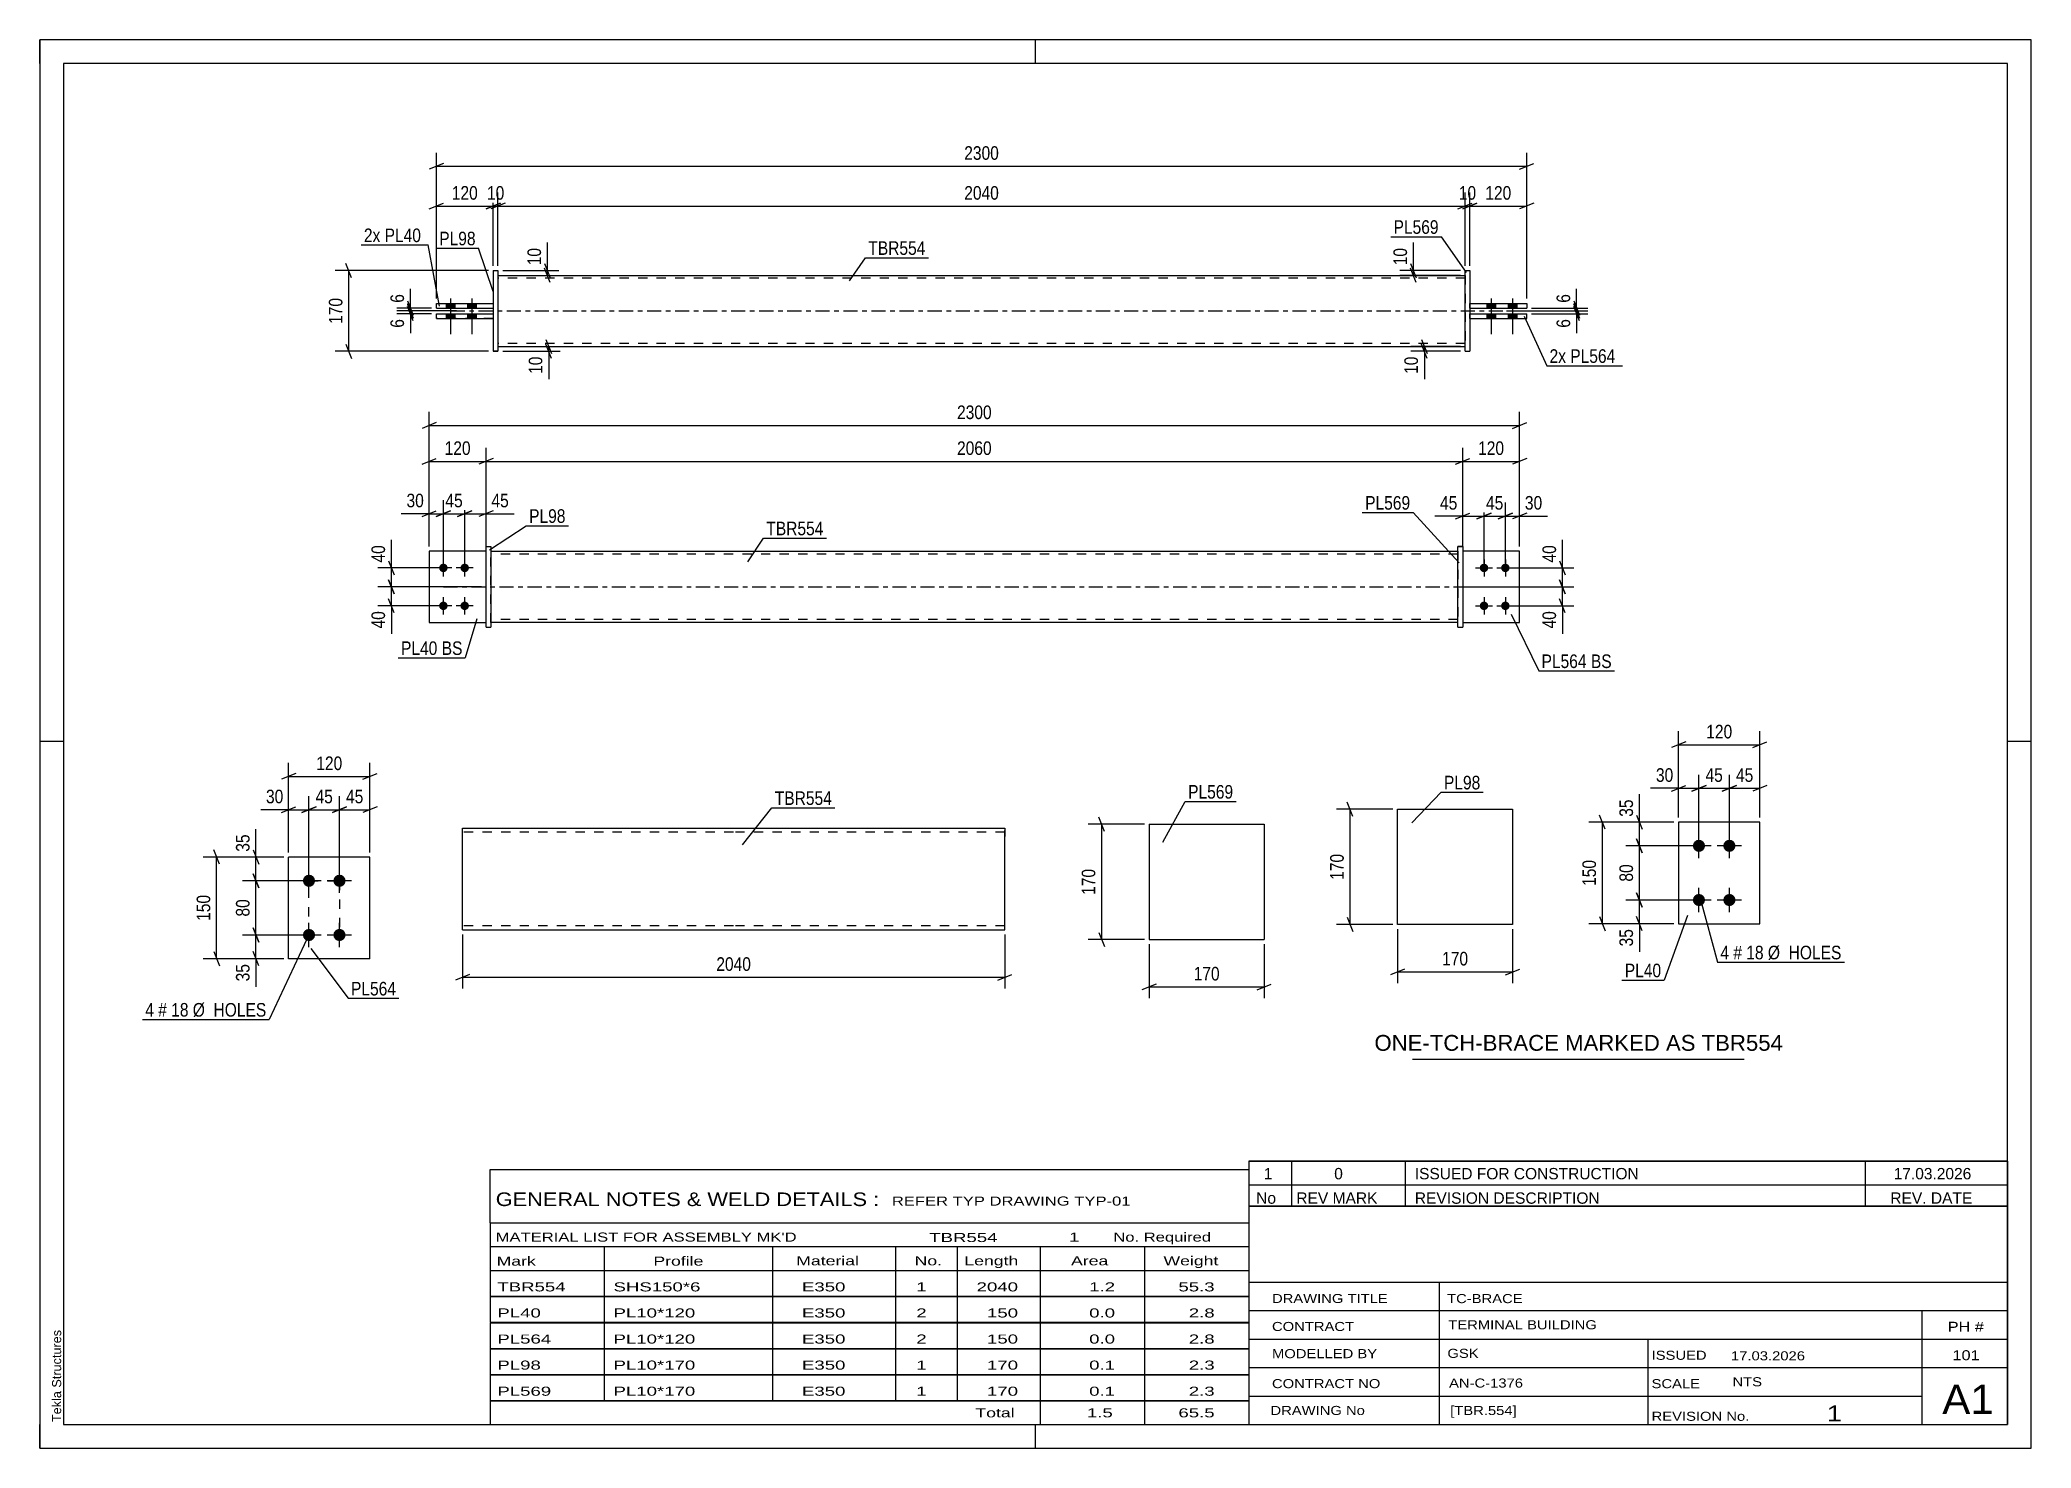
# Paper-space layout 'Layout1' of a CAD drawing. Header units: millimetres. Extents: x 0 to 420, y 0 to 297.
# The model-space entities are those that its viewports show. They can reach past a viewport. Long polylines and large blocks are cut down to what shows.
import ezdxf

# ---------------------------------------------------------------- set-up
doc = ezdxf.new("R2010")
doc.units = ezdxf.units.MM
doc.linetypes.add('DXK_LINE_DOT2', pattern=[3.9198, 1.9599, -1.9599])
doc.linetypes.add('DXK_LINE_DOT3', pattern=[5.9187, 2.979, -0.9799, 0.9799, -0.9799])
doc.layers.add('Viewport layer', color=7, linetype='Continuous', plot=False)
doc.styles.add('Arial', font='ARIAL.TTF', dxfattribs={"height": 0.2})
doc.styles.add('Arial Narrow', font='ARIALN.TTF', dxfattribs={"height": 0.2})

# ---------------------------------------------------------------- blocks, each defined once
blk = doc.blocks.new('Unknown-582665148-1163')
at = {"color": 5, "linetype": 'Continuous'}
for p, q in [((420, 297), (0, 297)), ((0, 297), (0, 0)), ((0, 292), (0, 297)), ((210, 292), (210, 297)), ((420, 0), (420, 297)), ((415, 292), (5, 292)), ((5, 292), (5, 5)), ((415, 5), (415, 292)), ((5, 149), (0, 149)), ((420, 149), (415, 149)), ((0, 0), (0, 5)), ((5, 5), (415, 5)), ((210, 0), (210, 5)), ((0, 0), (420, 0))]:
    blk.add_line(p, q, dxfattribs=at)
at = {"color": 174, "linetype": 'Continuous', "style": 'Arial'}
blk.add_text('Tekla Structures', height=1.9102, rotation=90, dxfattribs=at).set_placement((4.5, 5.5))
blk = doc.blocks.new('Part-582665148-3432 - 3431')
at = {"color": 2, "linetype": 'Continuous'}
for p, q in [((362.78, 132.02), (345.64, 132.02)), ((345.64, 132.02), (345.64, 110.6)), ((362.78, 110.6), (362.78, 132.02)), ((345.64, 110.6), (362.78, 110.6))]:
    blk.add_line(p, q, dxfattribs=at)
blk = doc.blocks.new('Bolt-582665148-3433 - 3431')
at = {"linetype": 'Continuous'}
for points in [[(349.93, 125.74, -1), (349.93, 128.31, -1)], [(356.35, 125.74, -1), (356.35, 128.31, -1)], [(349.93, 114.31, -1), (349.93, 116.88, -1)], [(356.35, 114.31, -1), (356.35, 116.88, -1)]]:
    blk.add_hatch(color=1, dxfattribs=at).paths.add_polyline_path(points)
at = {"color": 1, "linetype": 'Continuous'}
for p, q in [((352.5, 127.02), (347.35, 127.02)), ((349.93, 124.45), (349.93, 129.6)), ((358.93, 127.02), (353.78, 127.02)), ((356.35, 124.45), (356.35, 129.6)), ((349.93, 113.02), (349.93, 118.17)), ((356.35, 113.02), (356.35, 118.17)), ((352.5, 115.6), (347.35, 115.6)), ((358.93, 115.6), (353.78, 115.6))]:
    blk.add_line(p, q, dxfattribs=at)
blk = doc.blocks.new('Bolt-582665148-1741 - 1738')
at = {"linetype": 'Continuous'}
for points in [[(85.12, 184.74, -1), (85.12, 186.54, -1)], [(89.62, 184.74, -1), (89.62, 186.54, -1)], [(85.12, 176.74, -1), (85.12, 178.54, -1)], [(89.62, 176.74, -1), (89.62, 178.54, -1)]]:
    blk.add_hatch(color=1, dxfattribs=at).paths.add_polyline_path(points)
at = {"color": 1, "linetype": 'Continuous'}
for p, q in [((86.92, 185.64), (83.32, 185.64)), ((85.12, 183.84), (85.12, 187.44)), ((91.42, 185.64), (87.82, 185.64)), ((89.62, 183.84), (89.62, 187.44)), ((86.92, 177.64), (83.32, 177.64)), ((85.12, 175.84), (85.12, 179.44)), ((91.42, 177.64), (87.82, 177.64)), ((89.62, 175.84), (89.62, 179.44))]:
    blk.add_line(p, q, dxfattribs=at)
blk = doc.blocks.new('Bolt-582665148-1742 - 1738')
at = {"linetype": 'Continuous'}
for points in [[(304.6, 186.54, -1), (304.6, 184.74, -1)], [(309.1, 186.54, -1), (309.1, 184.74, -1)], [(304.6, 178.54, -1), (304.6, 176.74, -1)], [(309.1, 178.54, -1), (309.1, 176.74, -1)]]:
    blk.add_hatch(color=1, dxfattribs=at).paths.add_polyline_path(points)
at = {"color": 1, "linetype": 'Continuous'}
for p, q in [((302.8, 185.64), (306.4, 185.64)), ((304.6, 187.44), (304.6, 183.84)), ((307.3, 185.64), (310.9, 185.64)), ((309.1, 187.44), (309.1, 183.84)), ((302.8, 177.64), (306.4, 177.64)), ((304.6, 179.44), (304.6, 175.84)), ((307.3, 177.64), (310.9, 177.64)), ((309.1, 179.44), (309.1, 175.84))]:
    blk.add_line(p, q, dxfattribs=at)
blk = doc.blocks.new('Part-582665148-1767 - 1738')
at = {"color": 2, "linetype": 'Continuous'}
for p, q in [((94.12, 189.14), (82.12, 189.14)), ((82.12, 189.14), (82.12, 174.14)), ((82.12, 174.14), (94.12, 174.14))]:
    blk.add_line(p, q, dxfattribs=at)
at = {"color": 7, "linetype": 'DXK_LINE_DOT2'}
blk.add_line((94.12, 174.14), (94.12, 189.14), dxfattribs=at)
blk = doc.blocks.new('Part-582665148-1747 - 1738')
at = {"color": 2, "linetype": 'Continuous'}
for p, q in [((95.12, 189.14), (299.1, 189.14)), ((299.1, 174.14), (95.12, 174.14))]:
    blk.add_line(p, q, dxfattribs=at)
at = {"color": 7, "linetype": 'DXK_LINE_DOT2'}
for p, q in [((95.12, 174.14), (95.12, 189.14)), ((299.1, 189.14), (299.1, 174.14)), ((299.1, 188.54), (95.12, 188.54)), ((299.1, 174.74), (95.12, 174.74))]:
    blk.add_line(p, q, dxfattribs=at)
at = {"color": 7, "linetype": 'DXK_LINE_DOT3'}
blk.add_line((85.12, 181.64), (309.1, 181.64), dxfattribs=at)
blk = doc.blocks.new('Part-582665148-1762 - 1738')
at = {"color": 2, "linetype": 'Continuous'}
for p, q in [((94.12, 190.14), (95.12, 190.14)), ((94.12, 173.14), (94.12, 190.14)), ((95.12, 190.14), (95.12, 190.14)), ((95.12, 190.14), (95.12, 173.14)), ((94.12, 173.14), (95.12, 173.14))]:
    blk.add_line(p, q, dxfattribs=at)
at = {"color": 7, "linetype": 'DXK_LINE_DOT2'}
for p, q in [((94.12, 190.14), (95.12, 190.14)), ((94.12, 173.14), (95.12, 173.14))]:
    blk.add_line(p, q, dxfattribs=at)
blk = doc.blocks.new('Part-582665148-1772 - 1738')
at = {"color": 7, "linetype": 'DXK_LINE_DOT2'}
for p, q in [((94.12, 189.14), (82.12, 189.14)), ((82.12, 189.14), (82.12, 174.14)), ((94.12, 174.14), (94.12, 189.14)), ((82.12, 174.14), (94.12, 174.14))]:
    blk.add_line(p, q, dxfattribs=at)
blk = doc.blocks.new('Part-582665148-1777 - 1738')
at = {"color": 2, "linetype": 'Continuous'}
for p, q in [((300.1, 190.14), (299.1, 190.14)), ((299.1, 173.14), (299.1, 190.14)), ((300.1, 190.14), (300.1, 173.14)), ((299.1, 173.14), (299.1, 173.14)), ((299.1, 173.14), (300.1, 173.14))]:
    blk.add_line(p, q, dxfattribs=at)
at = {"color": 7, "linetype": 'DXK_LINE_DOT2'}
for p, q in [((299.1, 190.14), (299.1, 190.14)), ((299.1, 190.14), (300.1, 190.14)), ((300.1, 190.14), (300.1, 190.14)), ((299.1, 173.14), (300.1, 173.14))]:
    blk.add_line(p, q, dxfattribs=at)
blk = doc.blocks.new('Part-582665148-1802 - 1738')
at = {"color": 2, "linetype": 'Continuous'}
for p, q in [((312.1, 189.14), (300.1, 189.14)), ((312.1, 174.14), (312.1, 189.14)), ((300.1, 174.14), (312.1, 174.14))]:
    blk.add_line(p, q, dxfattribs=at)
at = {"color": 7, "linetype": 'DXK_LINE_DOT2'}
blk.add_line((300.1, 189.14), (300.1, 174.14), dxfattribs=at)
blk = doc.blocks.new('Part-582665148-1807 - 1738')
at = {"color": 7, "linetype": 'DXK_LINE_DOT2'}
for p, q in [((312.1, 189.14), (300.1, 189.14)), ((300.1, 189.14), (300.1, 174.14)), ((312.1, 174.14), (312.1, 189.14)), ((300.1, 174.14), (312.1, 174.14))]:
    blk.add_line(p, q, dxfattribs=at)
blk = doc.blocks.new('Part-582665148-1418 - 1390')
at = {"color": 2, "linetype": 'Continuous'}
for p, q in [((301.61, 239.23), (313.61, 239.23)), ((301.61, 238.23), (313.61, 238.23)), ((313.61, 238.23), (313.61, 239.23))]:
    blk.add_line(p, q, dxfattribs=at)
at = {"color": 7, "linetype": 'DXK_LINE_DOT2'}
for p, q in [((301.61, 238.23), (301.61, 239.23)), ((301.61, 239.23), (313.61, 239.23)), ((301.61, 238.23), (313.61, 238.23))]:
    blk.add_line(p, q, dxfattribs=at)
blk = doc.blocks.new('Part-582665148-1419 - 1390')
at = {"color": 2, "linetype": 'Continuous'}
for p, q in [((300.61, 248.33), (300.61, 248.33)), ((300.61, 231.33), (300.61, 248.33)), ((300.61, 248.33), (301.61, 248.33)), ((301.61, 248.33), (301.61, 248.33)), ((301.61, 248.33), (301.61, 231.33)), ((300.61, 231.33), (301.61, 231.33)), ((300.61, 231.33), (300.61, 231.33)), ((301.61, 231.33), (301.61, 231.33))]:
    blk.add_line(p, q, dxfattribs=at)
at = {"color": 7, "linetype": 'DXK_LINE_DOT2'}
for p, q in [((300.61, 248.33), (300.61, 248.33)), ((300.61, 248.33), (301.61, 248.33)), ((300.61, 231.33), (301.61, 231.33))]:
    blk.add_line(p, q, dxfattribs=at)
blk = doc.blocks.new('Part-582665148-1424 - 1390')
at = {"color": 2, "linetype": 'Continuous'}
for p, q in [((83.63, 241.43), (95.63, 241.43)), ((83.63, 240.43), (83.63, 241.43)), ((83.63, 240.43), (95.63, 240.43)), ((83.63, 240.43), (83.63, 240.43))]:
    blk.add_line(p, q, dxfattribs=at)
at = {"color": 7, "linetype": 'DXK_LINE_DOT2'}
for p, q in [((83.63, 241.43), (95.63, 241.43)), ((83.63, 241.43), (83.63, 241.43)), ((83.63, 240.43), (95.63, 240.43)), ((95.63, 241.43), (95.63, 240.43))]:
    blk.add_line(p, q, dxfattribs=at)
blk = doc.blocks.new('Part-582665148-1445 - 1390')
at = {"color": 2, "linetype": 'Continuous'}
for p, q in [((96.63, 247.33), (300.61, 247.33)), ((96.63, 232.33), (300.61, 232.33))]:
    blk.add_line(p, q, dxfattribs=at)
at = {"color": 7, "linetype": 'DXK_LINE_DOT2'}
for p, q in [((96.63, 247.33), (96.63, 232.33)), ((300.61, 246.73), (96.63, 246.73)), ((300.61, 247.33), (300.61, 232.33)), ((300.61, 232.93), (96.63, 232.93))]:
    blk.add_line(p, q, dxfattribs=at)
at = {"color": 7, "linetype": 'DXK_LINE_DOT3'}
blk.add_line((86.63, 239.83), (310.61, 239.83), dxfattribs=at)
blk = doc.blocks.new('Part-582665148-1429 - 1390')
at = {"color": 2, "linetype": 'Continuous'}
for p, q in [((83.63, 239.23), (95.63, 239.23)), ((83.63, 238.23), (83.63, 239.23)), ((83.63, 238.23), (95.63, 238.23)), ((83.63, 238.23), (83.63, 238.23))]:
    blk.add_line(p, q, dxfattribs=at)
at = {"color": 7, "linetype": 'DXK_LINE_DOT2'}
for p, q in [((83.63, 239.23), (95.63, 239.23)), ((95.63, 238.23), (83.63, 238.23)), ((95.63, 239.23), (95.63, 238.23))]:
    blk.add_line(p, q, dxfattribs=at)
blk = doc.blocks.new('Bolt-582665148-1446 - 1390')
at = {"linetype": 'Continuous'}
for points in [[(307.01, 241.43), (305.21, 241.43), (305.21, 240.43), (307.01, 240.43)], [(307.01, 241.43), (305.21, 241.43), (305.21, 240.43), (307.01, 240.43)], [(311.51, 241.43), (309.71, 241.43), (309.71, 240.43), (311.51, 240.43)], [(311.51, 241.43), (309.71, 241.43), (309.71, 240.43), (311.51, 240.43)], [(307.01, 239.23), (305.21, 239.23), (305.21, 238.23), (307.01, 238.23)], [(307.01, 239.23), (305.21, 239.23), (305.21, 238.23), (307.01, 238.23)], [(311.51, 239.23), (309.71, 239.23), (309.71, 238.23), (311.51, 238.23)], [(311.51, 239.23), (309.71, 239.23), (309.71, 238.23), (311.51, 238.23)]]:
    blk.add_hatch(color=1, dxfattribs=at).paths.add_polyline_path(points)
at = {"color": 1, "linetype": 'Continuous'}
for p, q in [((305.21, 241.43), (305.21, 240.43)), ((305.21, 241.43), (305.21, 240.43)), ((306.11, 242.43), (306.11, 234.93)), ((306.11, 242.43), (306.11, 234.93)), ((307.01, 241.43), (307.01, 240.43)), ((307.01, 241.43), (307.01, 240.43)), ((309.71, 241.43), (309.71, 240.43)), ((309.71, 241.43), (309.71, 240.43)), ((310.61, 242.43), (310.61, 234.93)), ((310.61, 242.43), (310.61, 234.93)), ((311.51, 241.43), (311.51, 240.43)), ((311.51, 241.43), (311.51, 240.43)), ((305.21, 239.23), (305.21, 238.23)), ((305.21, 239.23), (305.21, 238.23)), ((307.01, 239.23), (307.01, 238.23)), ((307.01, 239.23), (307.01, 238.23)), ((309.71, 239.23), (309.71, 238.23)), ((309.71, 239.23), (309.71, 238.23)), ((311.51, 239.23), (311.51, 238.23)), ((311.51, 239.23), (311.51, 238.23))]:
    blk.add_line(p, q, dxfattribs=at)
blk = doc.blocks.new('Part-582665148-1430 - 1390')
at = {"color": 2, "linetype": 'Continuous'}
for p, q in [((95.63, 248.33), (96.63, 248.33)), ((95.63, 248.33), (95.63, 231.33)), ((96.63, 248.33), (96.63, 248.33)), ((96.63, 248.33), (96.63, 231.33)), ((96.63, 231.33), (95.63, 231.33)), ((95.63, 231.33), (95.63, 231.33))]:
    blk.add_line(p, q, dxfattribs=at)
at = {"color": 7, "linetype": 'DXK_LINE_DOT2'}
for p, q in [((95.63, 248.33), (96.63, 248.33)), ((96.63, 248.33), (96.63, 248.33)), ((95.63, 231.33), (96.63, 231.33))]:
    blk.add_line(p, q, dxfattribs=at)
blk = doc.blocks.new('Bolt-582665148-1447 - 1390')
at = {"linetype": 'Continuous'}
for points in [[(85.73, 240.43), (87.53, 240.43), (87.53, 241.43), (85.73, 241.43)], [(85.73, 240.43), (87.53, 240.43), (87.53, 241.43), (85.73, 241.43)], [(90.23, 240.43), (92.03, 240.43), (92.03, 241.43), (90.23, 241.43)], [(90.23, 240.43), (92.03, 240.43), (92.03, 241.43), (90.23, 241.43)], [(85.73, 238.23), (87.53, 238.23), (87.53, 239.23), (85.73, 239.23)], [(85.73, 238.23), (87.53, 238.23), (87.53, 239.23), (85.73, 239.23)], [(90.23, 238.23), (92.03, 238.23), (92.03, 239.23), (90.23, 239.23)], [(90.23, 238.23), (92.03, 238.23), (92.03, 239.23), (90.23, 239.23)]]:
    blk.add_hatch(color=1, dxfattribs=at).paths.add_polyline_path(points)
at = {"color": 1, "linetype": 'Continuous'}
for p, q in [((85.73, 241.43), (85.73, 240.43)), ((85.73, 241.43), (85.73, 240.43)), ((86.63, 242.43), (86.63, 234.93)), ((86.63, 242.43), (86.63, 234.93)), ((87.53, 241.43), (87.53, 240.43)), ((87.53, 241.43), (87.53, 240.43)), ((90.23, 241.43), (90.23, 240.43)), ((90.23, 241.43), (90.23, 240.43)), ((91.13, 242.43), (91.13, 234.93)), ((91.13, 242.43), (91.13, 234.93)), ((92.03, 241.43), (92.03, 240.43)), ((92.03, 241.43), (92.03, 240.43)), ((85.73, 239.23), (85.73, 238.23)), ((85.73, 239.23), (85.73, 238.23)), ((87.53, 239.23), (87.53, 238.23)), ((87.53, 239.23), (87.53, 238.23)), ((90.23, 239.23), (90.23, 238.23)), ((90.23, 239.23), (90.23, 238.23)), ((92.03, 239.23), (92.03, 238.23)), ((92.03, 239.23), (92.03, 238.23))]:
    blk.add_line(p, q, dxfattribs=at)
blk = doc.blocks.new('Part-582665148-1457 - 1390')
at = {"color": 2, "linetype": 'Continuous'}
for p, q in [((301.61, 241.43), (313.61, 241.43)), ((301.61, 240.43), (313.61, 240.43)), ((313.61, 241.43), (313.61, 240.43))]:
    blk.add_line(p, q, dxfattribs=at)
at = {"color": 7, "linetype": 'DXK_LINE_DOT2'}
for p, q in [((301.61, 240.43), (301.61, 241.43)), ((301.61, 241.43), (313.61, 241.43)), ((301.61, 240.43), (313.61, 240.43)), ((313.61, 241.43), (313.61, 241.43))]:
    blk.add_line(p, q, dxfattribs=at)
blk = doc.blocks.new('Part-582665148-3441 - 3440')
at = {"color": 2, "linetype": 'Continuous'}
for p, q in [((286.36, 110.45), (286.36, 134.74)), ((286.36, 134.74), (310.64, 134.74)), ((310.64, 134.74), (310.64, 110.45)), ((310.64, 110.45), (286.36, 110.45))]:
    blk.add_line(p, q, dxfattribs=at)
blk = doc.blocks.new('Part-582665148-2130 - 2123')
at = {"color": 2, "linetype": 'Continuous'}
for p, q in [((69.63, 124.65), (52.48, 124.65)), ((52.48, 103.22), (52.48, 124.65)), ((69.63, 103.22), (69.63, 124.65)), ((69.63, 103.22), (52.48, 103.22))]:
    blk.add_line(p, q, dxfattribs=at)
blk = doc.blocks.new('Bolt-582665148-2163 - 2123')
at = {"linetype": 'Continuous'}
for points in [[(56.77, 118.37, -1), (56.77, 120.94, -1)], [(63.2, 118.37, -1), (63.2, 120.94, -1)], [(56.77, 106.94, -1), (56.77, 109.51, -1)], [(63.2, 106.94, -1), (63.2, 109.51, -1)]]:
    blk.add_hatch(color=1, dxfattribs=at).paths.add_polyline_path(points)
at = {"color": 1, "linetype": 'Continuous'}
for p, q in [((56.77, 117.08), (56.77, 122.22)), ((63.2, 117.08), (63.2, 122.22)), ((59.34, 119.65), (54.2, 119.65)), ((65.77, 119.65), (60.63, 119.65)), ((56.77, 105.65), (56.77, 110.8)), ((63.2, 105.65), (63.2, 110.8)), ((59.34, 108.22), (54.2, 108.22)), ((65.77, 108.22), (60.63, 108.22))]:
    blk.add_line(p, q, dxfattribs=at)
blk = doc.blocks.new('Part-582665148-2294 - 2288')
at = {"color": 2, "linetype": 'Continuous'}
for p, q in [((233.96, 131.57), (233.96, 107.28)), ((233.96, 131.57), (258.24, 131.57)), ((258.24, 131.57), (258.24, 107.28)), ((233.96, 107.28), (258.24, 107.28))]:
    blk.add_line(p, q, dxfattribs=at)
blk = doc.blocks.new('Part-582665148-2319 - 2313')
at = {"color": 2, "linetype": 'Continuous'}
for p, q in [((89.14, 109.44), (89.14, 130.74)), ((89.14, 130.74), (146.29, 130.74)), ((146.39, 130.74), (203.53, 130.74)), ((203.53, 130.74), (203.53, 130.61)), ((203.53, 130.61), (203.53, 129.02)), ((203.53, 109.31), (203.53, 129.02)), ((89.14, 109.31), (89.14, 109.44)), ((89.14, 109.31), (146.29, 109.31)), ((146.39, 109.31), (203.53, 109.31))]:
    blk.add_line(p, q, dxfattribs=at)
at = {"color": 7, "linetype": 'DXK_LINE_DOT2'}
for p, q in [((203.53, 129.02), (203.53, 130.23)), ((146.29, 129.88), (89.14, 129.88)), ((203.53, 129.88), (146.39, 129.88)), ((89.14, 110.16), (89.14, 110.23)), ((146.29, 110.16), (89.14, 110.16)), ((203.53, 110.16), (146.39, 110.16)), ((203.53, 110.16), (203.53, 110.23))]:
    blk.add_line(p, q, dxfattribs=at)
blk = doc.blocks.new('Rectangle-582665148-2273 - 2123')
at = {"color": 1, "linetype": 'DXK_LINE_DOT2'}
blk.add_lwpolyline([(56.77, 119.65), (63.2, 119.65), (63.2, 108.22), (56.77, 108.22), (56.77, 119.65)], close=True, dxfattribs=at)
blk = doc.blocks.new('StraightDimension-582665148-3449 - 3431')
at = {"color": 7, "linetype": 'Continuous'}
for p, q in [((344.64, 132.02), (334.52, 132.02)), ((336.77, 133.52), (337.97, 130.52)), ((337.37, 127.02), (337.37, 132.02)), ((348.93, 127.02), (334.52, 127.02)), ((337.97, 125.52), (336.77, 128.52))]:
    blk.add_line(p, q, dxfattribs=at)
at = {"color": 0}
blk.add_wipeout([(336.62, 137.41), (332.42, 137.41), (332.42, 132.55), (336.62, 132.55)], dxfattribs=at)
at = {"color": 7, "linetype": 'Continuous'}
blk.add_line((337.37, 132.02), (337.37, 137.93), dxfattribs=at)
blk.add_line((337.37, 132.02), (337.37, 137.93), dxfattribs=at)
at = {"color": 3, "style": 'Arial Narrow'}
blk.add_text('35', height=2.863, rotation=90.0002, dxfattribs=at).set_placement((336.02, 133.15))
blk = doc.blocks.new('StraightDimension-582665148-3451 - 3431')
at = {"color": 7, "linetype": 'Continuous'}
for p, q in [((348.93, 115.6), (334.52, 115.6)), ((336.77, 117.1), (337.97, 114.1)), ((337.37, 110.6), (337.37, 115.6)), ((344.64, 110.6), (334.52, 110.6)), ((337.97, 109.1), (336.77, 112.1))]:
    blk.add_line(p, q, dxfattribs=at)
at = {"color": 0}
blk.add_wipeout([(336.62, 110.07), (332.42, 110.07), (332.42, 105.21), (336.62, 105.21)], dxfattribs=at)
at = {"color": 7, "linetype": 'Continuous'}
blk.add_line((337.37, 110.6), (337.37, 104.69), dxfattribs=at)
blk.add_line((337.37, 110.6), (337.37, 104.69), dxfattribs=at)
at = {"color": 3, "style": 'Arial Narrow'}
blk.add_text('35', height=2.863, rotation=90.0002, dxfattribs=at).set_placement((336.02, 105.81))
blk = doc.blocks.new('StraightDimension-582665148-3450 - 3431')
at = {"color": 7, "linetype": 'Continuous'}
for p, q in [((348.93, 127.02), (334.52, 127.02)), ((336.77, 128.52), (337.97, 125.52)), ((337.37, 115.6), (337.37, 127.02)), ((348.93, 115.6), (334.52, 115.6)), ((337.97, 114.1), (336.77, 117.1))]:
    blk.add_line(p, q, dxfattribs=at)
at = {"color": 0}
blk.add_wipeout([(336.62, 123.74), (332.42, 123.74), (332.42, 118.88), (336.62, 118.88)], dxfattribs=at)
at = {"color": 3, "style": 'Arial Narrow'}
blk.add_text('80', height=2.863, rotation=90.0002, dxfattribs=at).set_placement((336.02, 119.48))
blk = doc.blocks.new('StraightDimension-582665148-3461 - 3431')
at = {"color": 7, "linetype": 'Continuous'}
for p, q in [((344.64, 132.02), (326.71, 132.02)), ((330.16, 130.52), (328.96, 133.52)), ((329.56, 110.6), (329.56, 132.02)), ((344.64, 110.6), (326.71, 110.6)), ((328.96, 112.1), (330.16, 109.1))]:
    blk.add_line(p, q, dxfattribs=at)
at = {"color": 0}
blk.add_wipeout([(328.81, 124.65), (324.61, 124.65), (324.61, 117.97), (328.81, 117.97)], dxfattribs=at)
at = {"color": 3, "style": 'Arial Narrow'}
blk.add_text('150', height=2.863, rotation=90.0002, dxfattribs=at).set_placement((328.21, 118.57))
blk = doc.blocks.new('StraightDimension-582665148-3465 - 3431')
at = {"color": 7, "linetype": 'Continuous'}
for p, q in [((354.85, 138.57), (357.85, 139.77)), ((356.35, 128.02), (356.35, 142.02)), ((356.35, 139.17), (362.78, 139.17)), ((364.28, 139.77), (361.28, 138.57)), ((362.78, 133.02), (362.78, 142.02))]:
    blk.add_line(p, q, dxfattribs=at)
at = {"color": 0}
blk.add_wipeout([(362, 139.92), (362, 144.12), (357.14, 144.12), (357.14, 139.92)], dxfattribs=at)
at = {"color": 3, "style": 'Arial Narrow'}
blk.add_text('45', height=2.863, dxfattribs=at).set_placement((357.74, 140.52))
blk = doc.blocks.new('StraightDimension-582665148-3466 - 3431')
at = {"color": 7, "linetype": 'Continuous'}
for p, q in [((348.43, 138.57), (351.43, 139.77)), ((349.93, 128.02), (349.93, 142.02)), ((349.93, 139.17), (356.35, 139.17)), ((357.85, 139.77), (354.85, 138.57)), ((356.35, 128.02), (356.35, 142.02))]:
    blk.add_line(p, q, dxfattribs=at)
at = {"color": 0}
blk.add_wipeout([(355.57, 139.92), (355.57, 144.12), (350.71, 144.12), (350.71, 139.92)], dxfattribs=at)
at = {"color": 3, "style": 'Arial Narrow'}
blk.add_text('45', height=2.863, dxfattribs=at).set_placement((351.31, 140.52))
blk = doc.blocks.new('StraightDimension-582665148-3467 - 3431')
at = {"color": 7, "linetype": 'Continuous'}
for p, q in [((344.14, 138.57), (347.14, 139.77)), ((345.64, 133.02), (345.64, 142.02)), ((345.64, 139.17), (349.93, 139.17)), ((351.43, 139.77), (348.43, 138.57)), ((349.93, 128.02), (349.93, 142.02))]:
    blk.add_line(p, q, dxfattribs=at)
at = {"color": 0}
blk.add_wipeout([(345.11, 139.92), (345.11, 144.12), (340.26, 144.12), (340.26, 139.92)], dxfattribs=at)
at = {"color": 7, "linetype": 'Continuous'}
blk.add_line((345.64, 139.17), (339.73, 139.17), dxfattribs=at)
blk.add_line((345.64, 139.17), (339.73, 139.17), dxfattribs=at)
at = {"color": 3, "style": 'Arial Narrow'}
blk.add_text('30', height=2.863, dxfattribs=at).set_placement((340.86, 140.52))
blk = doc.blocks.new('StraightDimension-582665148-3477 - 3431')
at = {"color": 7, "linetype": 'Continuous'}
for p, q in [((347.14, 148.93), (344.14, 147.73)), ((345.64, 133.02), (345.64, 151.18)), ((345.64, 148.33), (362.78, 148.33)), ((361.28, 147.73), (364.28, 148.93)), ((362.78, 133.02), (362.78, 151.18))]:
    blk.add_line(p, q, dxfattribs=at)
at = {"color": 0}
blk.add_wipeout([(357.55, 149.08), (357.55, 153.28), (350.87, 153.28), (350.87, 149.08)], dxfattribs=at)
at = {"color": 3, "style": 'Arial Narrow'}
blk.add_text('120', height=2.863, dxfattribs=at).set_placement((351.47, 149.68))
blk = doc.blocks.new('StraightDimension-582665148-1914 - 1738')
at = {"color": 7, "linetype": 'Continuous'}
for p, q in [((94.12, 182.64), (94.12, 210.96)), ((300.1, 190.14), (300.1, 210.96)), ((95.62, 208.71), (92.62, 207.51)), ((94.12, 208.11), (300.1, 208.11)), ((298.6, 207.51), (301.6, 208.71))]:
    blk.add_line(p, q, dxfattribs=at)
at = {"color": 0}
blk.add_wipeout([(201.37, 208.86), (201.37, 213.06), (192.85, 213.06), (192.85, 208.86)], dxfattribs=at)
at = {"color": 3, "style": 'Arial Narrow'}
blk.add_text('2060', height=2.863, dxfattribs=at).set_placement((193.45, 209.46))
blk = doc.blocks.new('StraightDimension-582665148-1984 - 1738')
at = {"color": 7, "linetype": 'Continuous'}
for p, q in [((300.1, 190.14), (300.1, 199.43)), ((304.6, 186.64), (304.6, 199.43)), ((298.6, 195.98), (301.6, 197.18)), ((300.1, 196.58), (304.6, 196.58)), ((306.1, 197.18), (303.1, 195.98))]:
    blk.add_line(p, q, dxfattribs=at)
at = {"color": 0}
blk.add_wipeout([(299.57, 197.33), (299.57, 201.53), (294.72, 201.53), (294.72, 197.33)], dxfattribs=at)
at = {"color": 7, "linetype": 'Continuous'}
blk.add_line((300.1, 196.58), (294.19, 196.58), dxfattribs=at)
blk.add_line((300.1, 196.58), (294.19, 196.58), dxfattribs=at)
at = {"color": 3, "style": 'Arial Narrow'}
blk.add_text('45', height=2.863, dxfattribs=at).set_placement((295.32, 197.93))
blk = doc.blocks.new('StraightDimension-582665148-1830 - 1738')
at = {"color": 7, "linetype": 'Continuous'}
for p, q in [((84.12, 185.64), (71.31, 185.64)), ((73.56, 187.14), (74.76, 184.14)), ((74.16, 181.64), (74.16, 185.64)), ((93.12, 181.64), (71.31, 181.64)), ((74.76, 180.14), (73.56, 183.14))]:
    blk.add_line(p, q, dxfattribs=at)
at = {"color": 0}
blk.add_wipeout([(73.41, 191.03), (69.21, 191.03), (69.21, 186.17), (73.41, 186.17)], dxfattribs=at)
at = {"color": 7, "linetype": 'Continuous'}
blk.add_line((74.16, 185.64), (74.16, 191.55), dxfattribs=at)
blk.add_line((74.16, 185.64), (74.16, 191.55), dxfattribs=at)
at = {"color": 3, "style": 'Arial Narrow'}
blk.add_text('40', height=2.863, rotation=90.0002, dxfattribs=at).set_placement((72.81, 186.77))
blk = doc.blocks.new('StraightDimension-582665148-2000 - 1738')
at = {"color": 7, "linetype": 'Continuous'}
for p, q in [((304.6, 186.64), (304.6, 199.43)), ((309.1, 186.64), (309.1, 199.43)), ((303.1, 195.98), (306.1, 197.18)), ((304.6, 196.58), (309.1, 196.58)), ((310.6, 197.18), (307.6, 195.98))]:
    blk.add_line(p, q, dxfattribs=at)
at = {"color": 0}
blk.add_wipeout([(309.28, 197.33), (309.28, 201.53), (304.42, 201.53), (304.42, 197.33)], dxfattribs=at)
at = {"color": 3, "style": 'Arial Narrow'}
blk.add_text('45', height=2.863, dxfattribs=at).set_placement((305.02, 197.93))
blk = doc.blocks.new('StraightDimension-582665148-1839 - 1738')
at = {"color": 7, "linetype": 'Continuous'}
for p, q in [((93.12, 181.64), (71.31, 181.64)), ((73.56, 183.14), (74.76, 180.14)), ((74.16, 177.64), (74.16, 181.64)), ((84.12, 177.64), (71.31, 177.64)), ((74.76, 176.14), (73.56, 179.14))]:
    blk.add_line(p, q, dxfattribs=at)
at = {"color": 0}
blk.add_wipeout([(73.41, 177.12), (69.21, 177.12), (69.21, 172.26), (73.41, 172.26)], dxfattribs=at)
at = {"color": 7, "linetype": 'Continuous'}
blk.add_line((74.16, 177.64), (74.16, 171.74), dxfattribs=at)
blk.add_line((74.16, 177.64), (74.16, 171.74), dxfattribs=at)
at = {"color": 3, "style": 'Arial Narrow'}
blk.add_text('40', height=2.863, rotation=90.0002, dxfattribs=at).set_placement((72.81, 172.86))
blk = doc.blocks.new('StraightDimension-582665148-1849 - 1738')
at = {"color": 7, "linetype": 'Continuous'}
for p, q in [((88.12, 196.47), (91.12, 197.67)), ((89.62, 186.64), (89.62, 199.92)), ((95.62, 197.67), (92.62, 196.47)), ((94.12, 190.14), (94.12, 199.92)), ((89.62, 197.07), (94.12, 197.07))]:
    blk.add_line(p, q, dxfattribs=at)
at = {"color": 0}
blk.add_wipeout([(99.5, 197.82), (99.5, 202.02), (94.65, 202.02), (94.65, 197.82)], dxfattribs=at)
at = {"color": 7, "linetype": 'Continuous'}
blk.add_line((94.12, 197.07), (100.03, 197.07), dxfattribs=at)
blk.add_line((94.12, 197.07), (100.03, 197.07), dxfattribs=at)
at = {"color": 3, "style": 'Arial Narrow'}
blk.add_text('45', height=2.863, dxfattribs=at).set_placement((95.25, 198.42))
blk = doc.blocks.new('StraightDimension-582665148-1929 - 1738')
at = {"color": 7, "linetype": 'Continuous'}
for p, q in [((82.12, 190.14), (82.12, 210.96)), ((94.12, 182.64), (94.12, 210.96)), ((80.62, 207.51), (83.62, 208.71)), ((82.12, 208.11), (94.12, 208.11)), ((95.62, 208.71), (92.62, 207.51))]:
    blk.add_line(p, q, dxfattribs=at)
at = {"color": 0}
blk.add_wipeout([(91.46, 208.86), (91.46, 213.06), (84.78, 213.06), (84.78, 208.86)], dxfattribs=at)
at = {"color": 3, "style": 'Arial Narrow'}
blk.add_text('120', height=2.863, dxfattribs=at).set_placement((85.38, 209.46))
blk = doc.blocks.new('StraightDimension-582665148-1865 - 1738')
at = {"color": 7, "linetype": 'Continuous'}
for p, q in [((83.62, 196.47), (86.62, 197.67)), ((85.12, 186.64), (85.12, 199.92)), ((91.12, 197.67), (88.12, 196.47)), ((89.62, 186.64), (89.62, 199.92)), ((85.12, 197.07), (89.62, 197.07))]:
    blk.add_line(p, q, dxfattribs=at)
at = {"color": 0}
blk.add_wipeout([(89.8, 197.82), (89.8, 202.02), (84.94, 202.02), (84.94, 197.82)], dxfattribs=at)
at = {"color": 3, "style": 'Arial Narrow'}
blk.add_text('45', height=2.863, dxfattribs=at).set_placement((85.54, 198.42))
blk = doc.blocks.new('StraightDimension-582665148-1878 - 1738')
at = {"color": 7, "linetype": 'Continuous'}
for p, q in [((80.62, 196.47), (83.62, 197.67)), ((82.12, 190.14), (82.12, 199.92)), ((86.62, 197.67), (83.62, 196.47)), ((85.12, 186.64), (85.12, 199.92)), ((82.12, 197.07), (85.12, 197.07))]:
    blk.add_line(p, q, dxfattribs=at)
at = {"color": 0}
blk.add_wipeout([(81.6, 197.82), (81.6, 202.02), (76.74, 202.02), (76.74, 197.82)], dxfattribs=at)
at = {"color": 7, "linetype": 'Continuous'}
blk.add_line((82.12, 197.07), (76.22, 197.07), dxfattribs=at)
blk.add_line((82.12, 197.07), (76.22, 197.07), dxfattribs=at)
at = {"color": 3, "style": 'Arial Narrow'}
blk.add_text('30', height=2.863, dxfattribs=at).set_placement((77.34, 198.42))
blk = doc.blocks.new('StraightDimension-582665148-1895 - 1738')
at = {"color": 7, "linetype": 'Continuous'}
for p, q in [((300.1, 190.14), (300.1, 210.96)), ((312.1, 190.14), (312.1, 210.96)), ((298.6, 207.51), (301.6, 208.71)), ((300.1, 208.11), (312.1, 208.11)), ((313.6, 208.71), (310.6, 207.51))]:
    blk.add_line(p, q, dxfattribs=at)
at = {"color": 0}
blk.add_wipeout([(309.44, 208.86), (309.44, 213.06), (302.75, 213.06), (302.75, 208.86)], dxfattribs=at)
at = {"color": 3, "style": 'Arial Narrow'}
blk.add_text('120', height=2.863, dxfattribs=at).set_placement((303.35, 209.46))
blk = doc.blocks.new('StraightDimension-582665148-1945 - 1738')
at = {"color": 7, "linetype": 'Continuous'}
for p, q in [((310.1, 185.64), (323.54, 185.64)), ((320.54, 187.14), (321.74, 184.14)), ((321.14, 181.64), (321.14, 185.64)), ((301.1, 181.64), (323.54, 181.64)), ((321.74, 180.14), (320.54, 183.14))]:
    blk.add_line(p, q, dxfattribs=at)
at = {"color": 0}
blk.add_wipeout([(320.39, 191.03), (316.19, 191.03), (316.19, 186.17), (320.39, 186.17)], dxfattribs=at)
at = {"color": 7, "linetype": 'Continuous'}
blk.add_line((321.14, 185.64), (321.14, 191.55), dxfattribs=at)
blk.add_line((321.14, 185.64), (321.14, 191.55), dxfattribs=at)
at = {"color": 3, "style": 'Arial Narrow'}
blk.add_text('40', height=2.863, rotation=90.0002, dxfattribs=at).set_placement((319.79, 186.77))
blk = doc.blocks.new('StraightDimension-582665148-1954 - 1738')
at = {"color": 7, "linetype": 'Continuous'}
for p, q in [((301.1, 181.64), (323.54, 181.64)), ((320.54, 183.14), (321.74, 180.14)), ((321.14, 177.64), (321.14, 181.64)), ((310.1, 177.64), (323.54, 177.64)), ((321.74, 176.14), (320.54, 179.14))]:
    blk.add_line(p, q, dxfattribs=at)
at = {"color": 0}
blk.add_wipeout([(320.39, 177.12), (316.19, 177.12), (316.19, 172.26), (320.39, 172.26)], dxfattribs=at)
at = {"color": 7, "linetype": 'Continuous'}
blk.add_line((321.14, 177.64), (321.14, 171.74), dxfattribs=at)
blk.add_line((321.14, 177.64), (321.14, 171.74), dxfattribs=at)
at = {"color": 3, "style": 'Arial Narrow'}
blk.add_text('40', height=2.863, rotation=90.0002, dxfattribs=at).set_placement((319.79, 172.86))
blk = doc.blocks.new('StraightDimension-582665148-1964 - 1738')
at = {"color": 7, "linetype": 'Continuous'}
for p, q in [((82.12, 190.14), (82.12, 218.52)), ((312.1, 190.14), (312.1, 218.52)), ((83.62, 216.27), (80.62, 215.07)), ((82.12, 215.67), (312.1, 215.67)), ((310.6, 215.07), (313.6, 216.27))]:
    blk.add_line(p, q, dxfattribs=at)
at = {"color": 0}
blk.add_wipeout([(201.37, 216.42), (201.37, 220.62), (192.85, 220.62), (192.85, 216.42)], dxfattribs=at)
at = {"color": 3, "style": 'Arial Narrow'}
blk.add_text('2300', height=2.863, dxfattribs=at).set_placement((193.45, 217.02))
blk = doc.blocks.new('StraightDimension-582665148-2013 - 1738')
at = {"color": 7, "linetype": 'Continuous'}
for p, q in [((309.1, 186.64), (309.1, 199.43)), ((312.1, 190.14), (312.1, 199.43)), ((307.6, 195.98), (310.6, 197.18)), ((309.1, 196.58), (312.1, 196.58)), ((313.6, 197.18), (310.6, 195.98))]:
    blk.add_line(p, q, dxfattribs=at)
at = {"color": 0}
blk.add_wipeout([(317.48, 197.33), (317.48, 201.53), (312.62, 201.53), (312.62, 197.33)], dxfattribs=at)
at = {"color": 7, "linetype": 'Continuous'}
blk.add_line((312.1, 196.58), (318, 196.58), dxfattribs=at)
blk.add_line((312.1, 196.58), (318, 196.58), dxfattribs=at)
at = {"color": 3, "style": 'Arial Narrow'}
blk.add_text('30', height=2.863, dxfattribs=at).set_placement((313.22, 197.93))
blk = doc.blocks.new('StraightDimension-582665148-1556 - 1390')
at = {"color": 7, "linetype": 'Continuous'}
for p, q in [((82.63, 240.43), (75.31, 240.43)), ((87.88, 239.83), (75.31, 239.83)), ((77.56, 241.93), (78.76, 238.93)), ((78.76, 238.33), (77.56, 241.33)), ((78.16, 239.83), (78.16, 240.43))]:
    blk.add_line(p, q, dxfattribs=at)
at = {"color": 0}
blk.add_wipeout([(77.41, 243.98), (73.21, 243.98), (73.21, 240.95), (77.41, 240.95)], dxfattribs=at)
at = {"color": 7, "linetype": 'Continuous'}
blk.add_line((78.16, 240.43), (78.16, 244.51), dxfattribs=at)
blk.add_line((78.16, 240.43), (78.16, 244.51), dxfattribs=at)
at = {"color": 3, "style": 'Arial Narrow'}
blk.add_text('6', height=2.86, rotation=90.0002, dxfattribs=at).set_placement((76.81, 241.55))
blk = doc.blocks.new('StraightDimension-582665148-1568 - 1390')
at = {"color": 7, "linetype": 'Continuous'}
for p, q in [((94.63, 248.33), (62.32, 248.33)), ((65.77, 246.83), (64.57, 249.83)), ((65.17, 231.33), (65.17, 248.33)), ((94.63, 231.33), (62.32, 231.33)), ((64.57, 232.83), (65.77, 229.83))]:
    blk.add_line(p, q, dxfattribs=at)
at = {"color": 0}
blk.add_wipeout([(64.42, 243.17), (60.22, 243.17), (60.22, 236.49), (64.42, 236.49)], dxfattribs=at)
at = {"color": 3, "style": 'Arial Narrow'}
blk.add_text('170', height=2.863, rotation=90.0002, dxfattribs=at).set_placement((63.82, 237.09))
blk = doc.blocks.new('StraightDimension-582665148-1659 - 1390')
at = {"color": 7, "linetype": 'Continuous'}
for p, q in [((300.61, 249.33), (300.61, 264.79)), ((301.61, 249.33), (301.61, 264.79)), ((299.11, 261.34), (302.11, 262.54)), ((303.11, 262.54), (300.11, 261.34)), ((300.61, 261.94), (301.61, 261.94))]:
    blk.add_line(p, q, dxfattribs=at)
at = {"color": 0}
blk.add_wipeout([(303.54, 262.69), (303.54, 266.89), (298.68, 266.89), (298.68, 262.69)], dxfattribs=at)
at = {"color": 3, "style": 'Arial Narrow'}
blk.add_text('10', height=2.863, dxfattribs=at).set_placement((299.28, 263.29))
blk = doc.blocks.new('StraightDimension-582665148-1692 - 1390')
at = {"color": 7, "linetype": 'Continuous'}
for p, q in [((299.61, 232.33), (289.16, 232.33)), ((299.61, 231.33), (289.16, 231.33)), ((291.41, 233.83), (292.61, 230.83)), ((292.61, 229.83), (291.41, 232.83)), ((292.01, 231.33), (292.01, 232.33))]:
    blk.add_line(p, q, dxfattribs=at)
at = {"color": 0}
blk.add_wipeout([(291.26, 230.8), (287.06, 230.8), (287.06, 225.95), (291.26, 225.95)], dxfattribs=at)
at = {"color": 7, "linetype": 'Continuous'}
blk.add_line((292.01, 231.33), (292.01, 225.42), dxfattribs=at)
blk.add_line((292.01, 231.33), (292.01, 225.42), dxfattribs=at)
at = {"color": 3, "style": 'Arial Narrow'}
blk.add_text('10', height=2.863, rotation=90.0002, dxfattribs=at).set_placement((290.66, 226.55))
blk = doc.blocks.new('StraightDimension-582665148-1538 - 1390')
at = {"color": 7, "linetype": 'Continuous'}
for p, q in [((87.88, 239.83), (75.31, 239.83)), ((77.56, 241.33), (78.76, 238.33)), ((78.76, 237.73), (77.56, 240.73)), ((78.16, 239.23), (78.16, 239.83)), ((82.63, 239.23), (75.31, 239.23))]:
    blk.add_line(p, q, dxfattribs=at)
at = {"color": 0}
blk.add_wipeout([(77.41, 238.7), (73.21, 238.7), (73.21, 235.68), (77.41, 235.68)], dxfattribs=at)
at = {"color": 7, "linetype": 'Continuous'}
blk.add_line((78.16, 239.23), (78.16, 235.15), dxfattribs=at)
blk.add_line((78.16, 239.23), (78.16, 235.15), dxfattribs=at)
at = {"color": 3, "style": 'Arial Narrow'}
blk.add_text('6', height=2.86, rotation=90.0002, dxfattribs=at).set_placement((76.81, 236.28))
blk = doc.blocks.new('StraightDimension-582665148-1580 - 1390')
at = {"color": 7, "linetype": 'Continuous'}
for p, q in [((309.36, 239.83), (326.51, 239.83)), ((323.51, 241.33), (324.71, 238.33)), ((324.71, 237.73), (323.51, 240.73)), ((324.11, 239.23), (324.11, 239.83)), ((314.61, 239.23), (326.51, 239.23))]:
    blk.add_line(p, q, dxfattribs=at)
at = {"color": 0}
blk.add_wipeout([(323.36, 238.7), (319.16, 238.7), (319.16, 235.68), (323.36, 235.68)], dxfattribs=at)
at = {"color": 7, "linetype": 'Continuous'}
blk.add_line((324.11, 239.23), (324.11, 235.15), dxfattribs=at)
blk.add_line((324.11, 239.23), (324.11, 235.15), dxfattribs=at)
at = {"color": 3, "style": 'Arial Narrow'}
blk.add_text('6', height=2.86, rotation=90.0002, dxfattribs=at).set_placement((322.76, 236.28))
blk = doc.blocks.new('StraightDimension-582665148-1589 - 1390')
at = {"color": 7, "linetype": 'Continuous'}
for p, q in [((309.36, 239.83), (326.51, 239.83)), ((314.61, 240.43), (326.51, 240.43)), ((323.51, 241.93), (324.71, 238.93)), ((324.71, 238.33), (323.51, 241.33)), ((324.11, 239.83), (324.11, 240.43))]:
    blk.add_line(p, q, dxfattribs=at)
at = {"color": 0}
blk.add_wipeout([(323.36, 243.98), (319.16, 243.98), (319.16, 240.95), (323.36, 240.95)], dxfattribs=at)
at = {"color": 7, "linetype": 'Continuous'}
blk.add_line((324.11, 240.43), (324.11, 244.51), dxfattribs=at)
blk.add_line((324.11, 240.43), (324.11, 244.51), dxfattribs=at)
at = {"color": 3, "style": 'Arial Narrow'}
blk.add_text('6', height=2.86, rotation=90.0002, dxfattribs=at).set_placement((322.76, 241.55))
blk = doc.blocks.new('StraightDimension-582665148-1598 - 1390')
at = {"color": 7, "linetype": 'Continuous'}
for p, q in [((97.63, 248.33), (109.46, 248.33)), ((106.46, 249.83), (107.66, 246.83)), ((107.66, 245.83), (106.46, 248.83)), ((107.06, 247.33), (107.06, 248.33)), ((97.63, 247.33), (109.46, 247.33))]:
    blk.add_line(p, q, dxfattribs=at)
at = {"color": 0}
blk.add_wipeout([(106.31, 253.71), (102.11, 253.71), (102.11, 248.85), (106.31, 248.85)], dxfattribs=at)
at = {"color": 7, "linetype": 'Continuous'}
blk.add_line((107.06, 248.33), (107.06, 254.23), dxfattribs=at)
blk.add_line((107.06, 248.33), (107.06, 254.23), dxfattribs=at)
at = {"color": 3, "style": 'Arial Narrow'}
blk.add_text('10', height=2.863, rotation=90.0002, dxfattribs=at).set_placement((105.71, 249.45))
blk = doc.blocks.new('StraightDimension-582665148-1609 - 1390')
at = {"color": 7, "linetype": 'Continuous'}
for p, q in [((97.63, 232.33), (109.73, 232.33)), ((97.63, 231.33), (109.73, 231.33)), ((106.73, 233.83), (107.93, 230.83)), ((107.93, 229.83), (106.73, 232.83)), ((107.33, 231.33), (107.33, 232.33))]:
    blk.add_line(p, q, dxfattribs=at)
at = {"color": 0}
blk.add_wipeout([(106.58, 230.8), (102.38, 230.8), (102.38, 225.95), (106.58, 225.95)], dxfattribs=at)
at = {"color": 7, "linetype": 'Continuous'}
blk.add_line((107.33, 231.33), (107.33, 225.42), dxfattribs=at)
blk.add_line((107.33, 231.33), (107.33, 225.42), dxfattribs=at)
at = {"color": 3, "style": 'Arial Narrow'}
blk.add_text('10', height=2.863, rotation=90.0002, dxfattribs=at).set_placement((105.98, 226.55))
blk = doc.blocks.new('StraightDimension-582665148-1619 - 1390')
at = {"color": 7, "linetype": 'Continuous'}
for p, q in [((301.61, 249.33), (301.61, 264.79)), ((313.61, 242.43), (313.61, 264.79)), ((300.11, 261.34), (303.11, 262.54)), ((301.61, 261.94), (313.61, 261.94)), ((315.11, 262.54), (312.11, 261.34))]:
    blk.add_line(p, q, dxfattribs=at)
at = {"color": 0}
blk.add_wipeout([(310.95, 262.69), (310.95, 266.89), (304.27, 266.89), (304.27, 262.69)], dxfattribs=at)
at = {"color": 3, "style": 'Arial Narrow'}
blk.add_text('120', height=2.863, dxfattribs=at).set_placement((304.87, 263.29))
blk = doc.blocks.new('StraightDimension-582665148-1629 - 1390')
at = {"color": 7, "linetype": 'Continuous'}
for p, q in [((83.63, 242.43), (83.63, 264.79)), ((95.63, 249.33), (95.63, 264.79)), ((82.13, 261.34), (85.13, 262.54)), ((83.63, 261.94), (95.63, 261.94)), ((97.13, 262.54), (94.13, 261.34))]:
    blk.add_line(p, q, dxfattribs=at)
at = {"color": 0}
blk.add_wipeout([(92.98, 262.69), (92.98, 266.89), (86.29, 266.89), (86.29, 262.69)], dxfattribs=at)
at = {"color": 3, "style": 'Arial Narrow'}
blk.add_text('120', height=2.863, dxfattribs=at).set_placement((86.89, 263.29))
blk = doc.blocks.new('StraightDimension-582665148-1639 - 1390')
at = {"color": 7, "linetype": 'Continuous'}
for p, q in [((95.63, 249.33), (95.63, 264.79)), ((96.63, 249.33), (96.63, 264.79)), ((94.13, 261.34), (97.13, 262.54)), ((98.13, 262.54), (95.13, 261.34)), ((95.63, 261.94), (96.63, 261.94))]:
    blk.add_line(p, q, dxfattribs=at)
at = {"color": 0}
blk.add_wipeout([(98.56, 262.69), (98.56, 266.89), (93.71, 266.89), (93.71, 262.69)], dxfattribs=at)
at = {"color": 3, "style": 'Arial Narrow'}
blk.add_text('10', height=2.863, dxfattribs=at).set_placement((94.31, 263.29))
blk = doc.blocks.new('StraightDimension-582665148-1649 - 1390')
at = {"color": 7, "linetype": 'Continuous'}
for p, q in [((96.63, 249.33), (96.63, 264.79)), ((300.61, 249.33), (300.61, 264.79)), ((98.13, 262.54), (95.13, 261.34)), ((96.63, 261.94), (300.61, 261.94)), ((299.11, 261.34), (302.11, 262.54))]:
    blk.add_line(p, q, dxfattribs=at)
at = {"color": 0}
blk.add_wipeout([(202.88, 262.69), (202.88, 266.89), (194.37, 266.89), (194.37, 262.69)], dxfattribs=at)
at = {"color": 3, "style": 'Arial Narrow'}
blk.add_text('2040', height=2.863, dxfattribs=at).set_placement((194.97, 263.29))
blk = doc.blocks.new('StraightDimension-582665148-1670 - 1390')
at = {"color": 7, "linetype": 'Continuous'}
for p, q in [((83.63, 242.43), (83.63, 273.2)), ((313.61, 242.43), (313.61, 273.2)), ((85.13, 270.95), (82.13, 269.75)), ((83.63, 270.35), (313.61, 270.35)), ((312.11, 269.75), (315.11, 270.95))]:
    blk.add_line(p, q, dxfattribs=at)
at = {"color": 0}
blk.add_wipeout([(202.88, 271.1), (202.88, 275.3), (194.37, 275.3), (194.37, 271.1)], dxfattribs=at)
at = {"color": 3, "style": 'Arial Narrow'}
blk.add_text('2300', height=2.863, dxfattribs=at).set_placement((194.97, 271.7))
blk = doc.blocks.new('StraightDimension-582665148-1681 - 1390')
at = {"color": 7, "linetype": 'Continuous'}
for p, q in [((299.61, 248.33), (286.86, 248.33)), ((289.11, 249.83), (290.31, 246.83)), ((290.31, 245.83), (289.11, 248.83)), ((289.71, 247.33), (289.71, 248.33)), ((299.61, 247.33), (286.86, 247.33))]:
    blk.add_line(p, q, dxfattribs=at)
at = {"color": 0}
blk.add_wipeout([(288.96, 253.71), (284.76, 253.71), (284.76, 248.85), (288.96, 248.85)], dxfattribs=at)
at = {"color": 7, "linetype": 'Continuous'}
blk.add_line((289.71, 248.33), (289.71, 254.23), dxfattribs=at)
blk.add_line((289.71, 248.33), (289.71, 254.23), dxfattribs=at)
at = {"color": 3, "style": 'Arial Narrow'}
blk.add_text('10', height=2.863, rotation=90.0002, dxfattribs=at).set_placement((288.36, 249.45))
blk = doc.blocks.new('StraightDimension-582665148-3481 - 3440')
at = {"color": 7, "linetype": 'Continuous'}
for p, q in [((286.36, 109.45), (286.36, 98.05)), ((310.64, 109.45), (310.64, 98.05)), ((287.86, 101.05), (284.86, 99.85)), ((309.14, 99.85), (312.14, 101.05)), ((286.36, 100.45), (310.64, 100.45))]:
    blk.add_line(p, q, dxfattribs=at)
at = {"color": 0}
blk.add_wipeout([(301.84, 101.2), (301.84, 105.4), (295.16, 105.4), (295.16, 101.2)], dxfattribs=at)
at = {"color": 3, "style": 'Arial Narrow'}
blk.add_text('170', height=2.863, dxfattribs=at).set_placement((295.76, 101.8))
blk = doc.blocks.new('StraightDimension-582665148-3485 - 3440')
at = {"color": 7, "linetype": 'Continuous'}
for p, q in [((285.36, 134.74), (273.51, 134.74)), ((276.96, 133.24), (275.76, 136.24)), ((276.36, 110.45), (276.36, 134.74)), ((285.36, 110.45), (273.51, 110.45)), ((275.76, 111.95), (276.96, 108.95))]:
    blk.add_line(p, q, dxfattribs=at)
at = {"color": 0}
blk.add_wipeout([(275.61, 125.93), (271.41, 125.93), (271.41, 119.25), (275.61, 119.25)], dxfattribs=at)
at = {"color": 3, "style": 'Arial Narrow'}
blk.add_text('170', height=2.863, rotation=90.0002, dxfattribs=at).set_placement((275.01, 119.85))
blk = doc.blocks.new('StraightDimension-582665148-2189 - 2123')
at = {"color": 7, "linetype": 'Continuous'}
for p, q in [((44.98, 109.72), (46.18, 106.72)), ((55.77, 108.22), (42.73, 108.22)), ((45.58, 103.22), (45.58, 108.22)), ((51.48, 103.22), (42.73, 103.22)), ((46.18, 101.72), (44.98, 104.72))]:
    blk.add_line(p, q, dxfattribs=at)
at = {"color": 0}
blk.add_wipeout([(44.83, 102.7), (40.63, 102.7), (40.63, 97.84), (44.83, 97.84)], dxfattribs=at)
at = {"color": 7, "linetype": 'Continuous'}
blk.add_line((45.58, 103.22), (45.58, 97.32), dxfattribs=at)
blk.add_line((45.58, 103.22), (45.58, 97.32), dxfattribs=at)
at = {"color": 3, "style": 'Arial Narrow'}
blk.add_text('35', height=2.863, rotation=90.0002, dxfattribs=at).set_placement((44.23, 98.44))
blk = doc.blocks.new('StraightDimension-582665148-2166 - 2123')
at = {"color": 7, "linetype": 'Continuous'}
for p, q in [((44.98, 126.15), (46.18, 123.15)), ((51.48, 124.65), (42.73, 124.65)), ((45.58, 119.65), (45.58, 124.65)), ((55.77, 119.65), (42.73, 119.65)), ((46.18, 118.15), (44.98, 121.15))]:
    blk.add_line(p, q, dxfattribs=at)
at = {"color": 0}
blk.add_wipeout([(44.83, 130.03), (40.63, 130.03), (40.63, 125.18), (44.83, 125.18)], dxfattribs=at)
at = {"color": 7, "linetype": 'Continuous'}
blk.add_line((45.58, 124.65), (45.58, 130.56), dxfattribs=at)
blk.add_line((45.58, 124.65), (45.58, 130.56), dxfattribs=at)
at = {"color": 3, "style": 'Arial Narrow'}
blk.add_text('35', height=2.863, rotation=90.0002, dxfattribs=at).set_placement((44.23, 125.78))
blk = doc.blocks.new('StraightDimension-582665148-2179 - 2123')
at = {"color": 7, "linetype": 'Continuous'}
for p, q in [((55.77, 119.65), (42.73, 119.65)), ((44.98, 121.15), (46.18, 118.15)), ((45.58, 108.22), (45.58, 119.65)), ((46.18, 106.72), (44.98, 109.72)), ((55.77, 108.22), (42.73, 108.22))]:
    blk.add_line(p, q, dxfattribs=at)
at = {"color": 0}
blk.add_wipeout([(44.83, 116.37), (40.63, 116.37), (40.63, 111.51), (44.83, 111.51)], dxfattribs=at)
at = {"color": 3, "style": 'Arial Narrow'}
blk.add_text('80', height=2.863, rotation=90.0002, dxfattribs=at).set_placement((44.23, 112.11))
blk = doc.blocks.new('StraightDimension-582665148-2203 - 2123')
at = {"color": 7, "linetype": 'Continuous'}
for p, q in [((37.89, 123.15), (36.69, 126.15)), ((51.48, 124.65), (34.44, 124.65)), ((37.29, 103.22), (37.29, 124.65)), ((51.48, 103.22), (34.44, 103.22)), ((36.69, 104.72), (37.89, 101.72))]:
    blk.add_line(p, q, dxfattribs=at)
at = {"color": 0}
blk.add_wipeout([(36.54, 117.28), (32.34, 117.28), (32.34, 110.6), (36.54, 110.6)], dxfattribs=at)
at = {"color": 3, "style": 'Arial Narrow'}
blk.add_text('150', height=2.863, rotation=90.0002, dxfattribs=at).set_placement((35.94, 111.2))
blk = doc.blocks.new('StraightDimension-582665148-2220 - 2123')
at = {"color": 7, "linetype": 'Continuous'}
for p, q in [((61.7, 134.05), (64.7, 135.25)), ((63.2, 120.65), (63.2, 137.5)), ((63.2, 134.65), (69.63, 134.65)), ((71.13, 135.25), (68.13, 134.05)), ((69.63, 125.65), (69.63, 137.5))]:
    blk.add_line(p, q, dxfattribs=at)
at = {"color": 0}
blk.add_wipeout([(68.84, 135.4), (68.84, 139.6), (63.98, 139.6), (63.98, 135.4)], dxfattribs=at)
at = {"color": 3, "style": 'Arial Narrow'}
blk.add_text('45', height=2.863, dxfattribs=at).set_placement((64.58, 136))
blk = doc.blocks.new('StraightDimension-582665148-2233 - 2123')
at = {"color": 7, "linetype": 'Continuous'}
for p, q in [((50.98, 134.05), (53.98, 135.25)), ((52.48, 125.65), (52.48, 137.5)), ((52.48, 134.65), (56.77, 134.65)), ((58.27, 135.25), (55.27, 134.05)), ((56.77, 120.65), (56.77, 137.5))]:
    blk.add_line(p, q, dxfattribs=at)
at = {"color": 0}
blk.add_wipeout([(51.96, 135.4), (51.96, 139.6), (47.1, 139.6), (47.1, 135.4)], dxfattribs=at)
at = {"color": 7, "linetype": 'Continuous'}
blk.add_line((52.48, 134.65), (46.58, 134.65), dxfattribs=at)
blk.add_line((52.48, 134.65), (46.58, 134.65), dxfattribs=at)
at = {"color": 3, "style": 'Arial Narrow'}
blk.add_text('30', height=2.863, dxfattribs=at).set_placement((47.7, 136))
blk = doc.blocks.new('StraightDimension-582665148-2246 - 2123')
at = {"color": 7, "linetype": 'Continuous'}
for p, q in [((55.27, 134.05), (58.27, 135.25)), ((56.77, 120.65), (56.77, 137.5)), ((56.77, 134.65), (63.2, 134.65)), ((64.7, 135.25), (61.7, 134.05)), ((63.2, 120.65), (63.2, 137.5))]:
    blk.add_line(p, q, dxfattribs=at)
at = {"color": 0}
blk.add_wipeout([(62.41, 135.4), (62.41, 139.6), (57.55, 139.6), (57.55, 135.4)], dxfattribs=at)
at = {"color": 3, "style": 'Arial Narrow'}
blk.add_text('45', height=2.863, dxfattribs=at).set_placement((58.15, 136))
blk = doc.blocks.new('StraightDimension-582665148-2257 - 2123')
at = {"color": 7, "linetype": 'Continuous'}
for p, q in [((52.48, 125.65), (52.48, 144.5)), ((69.63, 125.65), (69.63, 144.5)), ((53.98, 142.25), (50.98, 141.05)), ((52.48, 141.65), (69.63, 141.65)), ((68.13, 141.05), (71.13, 142.25))]:
    blk.add_line(p, q, dxfattribs=at)
at = {"color": 0}
blk.add_wipeout([(64.4, 142.4), (64.4, 146.6), (57.71, 146.6), (57.71, 142.4)], dxfattribs=at)
at = {"color": 3, "style": 'Arial Narrow'}
blk.add_text('120', height=2.863, dxfattribs=at).set_placement((58.31, 143))
blk = doc.blocks.new('StraightDimension-582665148-2296 - 2288')
at = {"color": 7, "linetype": 'Continuous'}
for p, q in [((233.96, 106.28), (233.96, 94.88)), ((258.24, 106.28), (258.24, 94.88)), ((235.46, 97.88), (232.46, 96.68)), ((233.96, 97.28), (258.24, 97.28)), ((256.74, 96.68), (259.74, 97.88))]:
    blk.add_line(p, q, dxfattribs=at)
at = {"color": 0}
blk.add_wipeout([(249.44, 98.03), (249.44, 102.23), (242.76, 102.23), (242.76, 98.03)], dxfattribs=at)
at = {"color": 3, "style": 'Arial Narrow'}
blk.add_text('170', height=2.863, dxfattribs=at).set_placement((243.36, 98.63))
blk = doc.blocks.new('StraightDimension-582665148-2301 - 2288')
at = {"color": 7, "linetype": 'Continuous'}
for p, q in [((232.96, 131.57), (221.11, 131.57)), ((224.56, 130.07), (223.36, 133.07)), ((223.96, 107.28), (223.96, 131.57)), ((232.96, 107.28), (221.11, 107.28)), ((223.36, 108.78), (224.56, 105.78))]:
    blk.add_line(p, q, dxfattribs=at)
at = {"color": 0}
blk.add_wipeout([(223.21, 122.77), (219.01, 122.77), (219.01, 116.08), (223.21, 116.08)], dxfattribs=at)
at = {"color": 3, "style": 'Arial Narrow'}
blk.add_text('170', height=2.863, rotation=90.0002, dxfattribs=at).set_placement((222.61, 116.68))
blk = doc.blocks.new('StraightDimension-582665148-2325 - 2313')
at = {"color": 7, "linetype": 'Continuous'}
for p, q in [((89.14, 108.31), (89.14, 96.91)), ((203.53, 108.31), (203.53, 96.91)), ((90.64, 99.91), (87.64, 98.71)), ((89.14, 99.31), (203.53, 99.31)), ((202.03, 98.71), (205.03, 99.91))]:
    blk.add_line(p, q, dxfattribs=at)
at = {"color": 0}
blk.add_wipeout([(150.59, 100.06), (150.59, 104.26), (142.08, 104.26), (142.08, 100.06)], dxfattribs=at)
at = {"color": 3, "style": 'Arial Narrow'}
blk.add_text('2040', height=2.863, dxfattribs=at).set_placement((142.68, 100.66))
blk = doc.blocks.new('Unknown-582665148-3664')
at = {"color": 7, "linetype": 'Continuous'}
for p, q in [((255, 51.05), (255, 5)), ((255, 51.05), (415, 51.05)), ((415, 51), (415, 5)), ((255, 35), (415, 35)), ((295.14, 35), (295.14, 5)), ((255, 29), (415, 29)), ((397, 5.05), (397, 29.05)), ((255, 23), (415, 23)), ((339.14, 23), (339.14, 5)), ((255, 17), (415, 17)), ((255, 11), (397, 11)), ((255, 5), (415, 5))]:
    blk.add_line(p, q, dxfattribs=at)
at = {"color": 7, "style": 'Arial Narrow'}
for s, height, width, p in [('DRAWING TITLE', 1.9089, 1.425378, (259.88, 30.61)), ('TC-BRACE', 1.909, 1.425378, (296.81, 30.59)), ('CONTRACT', 1.909, 1.425378, (259.88, 24.71)), ('TERMINAL BUILDING', 1.9089, 1.425378, (297.06, 25.07)), ('MODELLED BY', 1.9089, 1.425378, (259.88, 18.98)), ('GSK', 1.909, 1.425378, (296.88, 19.04)), ('ISSUED', 1.909, 1.425378, (339.94, 18.64)), ('17.03.2026', 1.909, 1.425378, (356.69, 18.52)), ('CONTRACT NO', 1.9089, 1.425378, (259.88, 12.66)), ('AN-C-1376', 1.909, 1.425378, (297.23, 12.78)), ('SCALE', 1.909, 1.425378, (339.94, 12.65)), ('A1', 6.204, 1.25, (401.24, 7.2)), ('DRAWING No', 1.909, 1.425378, (259.56, 7)), ('[TBR.554]', 1.909, 1.425378, (297.46, 6.99)), ('1', 3.34, 1.5, (376.91, 5.68)), ('REVISION No.', 1.9089, 1.425378, (339.94, 5.77))]:
    blk.add_text(s, height=height, dxfattribs=dict(at, width=width)).set_placement(p)
at = {"color": 7, "linetype": 'Continuous', "style": 'Arial Narrow'}
for s, height, width, p in [('PH #', 2.1, 1.42538, (402.4, 24.55)), ('101', 2.1, 1.42538, (403.41, 18.55)), ('NTS', 1.909, 1.425378, (357, 13.05))]:
    blk.add_text(s, height=height, dxfattribs=dict(at, width=width)).set_placement(p)
blk = doc.blocks.new('Unknown-582665148-3665')
at = {"color": 7, "linetype": 'Continuous'}
for p, q in [((255, 60.55), (415, 60.55)), ((415, 60.55), (255, 60.55)), ((255, 60.55), (255, 55.55)), ((264, 60.55), (264, 55.55)), ((288, 60.55), (288, 55.55)), ((385, 60.55), (385, 55.55)), ((415, 60.55), (415, 55.55)), ((255, 55.55), (415, 55.55)), ((255, 55.55), (255, 51.05)), ((255, 55.55), (415, 55.55)), ((264, 55.55), (264, 51.05)), ((288, 55.55), (288, 51.05)), ((385, 55.55), (385, 51.05)), ((415, 55.55), (415, 51.05)), ((415, 51.05), (255, 51.05))]:
    blk.add_line(p, q, dxfattribs=at)
at = {"color": 7, "linetype": 'Continuous', "style": 'Arial Narrow'}
for s, height, width, p in [('1', 2.39, 1.196471, (258.16, 56.7)), ('0', 2.39, 1.196471, (273, 56.7)), ('ISSUED FOR CONSTRUCTION', 2.3861, 1.196471, (290, 56.7)), ('17.03.2026', 2.386, 1.196471, (391, 56.7)), ('No', 2.386, 1.2, (256.54, 51.55)), ('REV MARK', 2.386, 1.2, (265, 51.55)), ('REVISION DESCRIPTION', 2.3861, 1.2, (290, 51.55)), ('REV. DATE', 2.386, 1.2, (390.28, 51.55))]:
    blk.add_text(s, height=height, dxfattribs=dict(at, width=width)).set_placement(p)
blk = doc.blocks.new('Unknown-582665148-3666')
at = {"color": 7, "linetype": 'Continuous'}
for p, q in [((95, 58.75), (255, 58.75)), ((95, 47.5), (95, 58.75)), ((255, 58.75), (255, 47.5)), ((95, 47.5), (255, 47.5)), ((95, 47.5), (95, 42.5)), ((255, 47.5), (255, 42.5)), ((95, 42.5), (255, 42.5)), ((95, 42.5), (95, 37.5)), ((119, 42.5), (119, 37.5)), ((154.5, 42.5), (154.5, 37.5)), ((180.5, 42.5), (180.5, 37.5)), ((193.5, 42.5), (193.5, 37.5)), ((211, 42.5), (211, 37.5)), ((233, 42.5), (233, 37.5)), ((255, 42.5), (255, 37.5)), ((95, 37.5), (255, 37.5)), ((95, 37.45), (95, 32.05)), ((95, 37.45), (255, 37.45)), ((119, 37.5), (119, 32)), ((154.5, 37.5), (154.5, 32)), ((180.5, 37.5), (180.5, 32)), ((193.5, 37.5), (193.5, 32)), ((211, 37.5), (211, 32)), ((233, 37.5), (233, 32)), ((255, 37.45), (255, 32.05)), ((95, 32.05), (255, 32.05)), ((95, 31.95), (95, 26.55)), ((95, 31.95), (255, 31.95)), ((119, 32), (119, 26.5)), ((154.5, 32), (154.5, 26.5)), ((180.5, 32), (180.5, 26.5)), ((193.5, 32), (193.5, 26.5)), ((211, 32), (211, 26.5)), ((233, 32), (233, 26.5)), ((255, 31.95), (255, 26.55)), ((95, 26.55), (255, 26.55)), ((95, 26.45), (95, 21.05)), ((95, 26.45), (255, 26.45)), ((119, 26.5), (119, 21)), ((154.5, 26.5), (154.5, 21)), ((180.5, 26.5), (180.5, 21)), ((193.5, 26.5), (193.5, 21)), ((211, 26.5), (211, 21)), ((233, 26.5), (233, 21)), ((255, 26.45), (255, 21.05)), ((95, 21.05), (255, 21.05)), ((119, 21), (119, 15.5)), ((154.5, 21), (154.5, 15.5)), ((180.5, 21), (180.5, 15.5)), ((193.5, 21), (193.5, 15.5)), ((211, 21), (211, 15.5)), ((233, 21), (233, 15.5)), ((95, 20.95), (95, 15.55)), ((95, 20.95), (255, 20.95)), ((255, 20.95), (255, 15.55)), ((95, 15.55), (255, 15.55)), ((95, 15.45), (95, 10.05)), ((95, 15.45), (255, 15.45)), ((119, 15.5), (119, 10)), ((154.5, 15.5), (154.5, 10)), ((180.5, 15.5), (180.5, 10)), ((193.5, 15.5), (193.5, 10)), ((211, 15.5), (211, 10)), ((233, 15.5), (233, 10)), ((255, 15.45), (255, 10.05)), ((95, 10.05), (255, 10.05)), ((95, 10), (255, 10)), ((95, 10), (95, 5)), ((211, 10), (211, 5)), ((233, 10), (233, 5)), ((255, 10), (255, 5)), ((95, 5), (255, 5))]:
    blk.add_line(p, q, dxfattribs=at)
at = {"color": 7, "style": 'Arial Narrow'}
for s, height, width, p in [('GENERAL NOTES & WELD DETAILS :', 2.8633, 1.4, (96.15, 51.06)), ('REFER TYP DRAWING TYP-01', 1.9089, 1.6, (179.7, 51.16)), ("MATERIAL LIST FOR ASSEMBLY MK'D", 1.9089, 1.6, (96.15, 43.56)), ('TBR554', 1.909, 1.794707, (187.59, 43.47)), ('1', 1.91, 1.794707, (217.08, 43.56)), ('No. Required', 1.9089, 1.6, (226.41, 43.56)), ('Mark', 1.909, 1.7, (96.34, 38.5)), ('Profile', 1.909, 1.7, (129.41, 38.5)), ('Material', 1.909, 1.7, (159.54, 38.56)), ('No.', 1.909, 1.7, (184.5, 38.56)), ('Length', 1.909, 1.7, (195, 38.56)), ('Area', 1.909, 1.7, (217.5, 38.56)), ('Weight', 1.909, 1.7, (237, 38.56))]:
    blk.add_text(s, height=height, dxfattribs=dict(at, width=width)).set_placement(p)
at = {"color": 7, "linetype": 'Continuous', "style": 'Arial Narrow'}
for s, height, width, p in [('TBR554', 1.909, 1.794707, (96.5, 33.06)), ('SHS150*6', 1.909, 1.794707, (121, 33.06)), ('E350', 1.909, 1.794707, (160.74, 33.06)), ('1', 1.91, 1.794707, (184.86, 33.06)), ('2040', 1.909, 1.794707, (197.58, 33.06)), ('1.2', 1.909, 1.794707, (221.32, 33.06)), ('55.3', 1.909, 1.794707, (240.14, 33.06)), ('PL40', 1.909, 1.794707, (96.5, 27.56)), ('PL10*120', 1.909, 1.794707, (121, 27.56)), ('E350', 1.909, 1.794707, (160.74, 27.56)), ('2', 1.91, 1.794707, (184.86, 27.56)), ('150', 1.909, 1.794707, (199.77, 27.56)), ('0.0', 1.909, 1.794707, (221.32, 27.56)), ('2.8', 1.909, 1.794707, (242.33, 27.56)), ('PL564', 1.909, 1.794707, (96.5, 22.06)), ('PL10*120', 1.909, 1.794707, (121, 22.06)), ('E350', 1.909, 1.794707, (160.74, 22.06)), ('2', 1.91, 1.794707, (184.86, 22.06)), ('150', 1.909, 1.794707, (199.77, 22.06)), ('0.0', 1.909, 1.794707, (221.32, 22.06)), ('2.8', 1.909, 1.794707, (242.33, 22.06)), ('PL98', 1.909, 1.794707, (96.5, 16.56)), ('PL10*170', 1.909, 1.794707, (121, 16.56)), ('E350', 1.909, 1.794707, (160.74, 16.56)), ('1', 1.91, 1.794707, (184.86, 16.56)), ('170', 1.909, 1.794707, (199.77, 16.56)), ('0.1', 1.909, 1.794707, (221.32, 16.56)), ('2.3', 1.909, 1.794707, (242.33, 16.56)), ('PL569', 1.909, 1.794707, (96.5, 11.06)), ('PL10*170', 1.909, 1.794707, (121, 11.06)), ('E350', 1.909, 1.794707, (160.74, 11.06)), ('1', 1.91, 1.794707, (184.86, 11.06)), ('170', 1.909, 1.794707, (199.77, 11.06)), ('0.1', 1.909, 1.794707, (221.32, 11.06)), ('2.3', 1.909, 1.794707, (242.33, 11.06)), ('Total', 1.909, 1.7, (197.33, 6.5)), ('1.5', 1.909, 1.794707, (220.83, 6.5)), ('65.5', 1.909, 1.794707, (240.14, 6.5))]:
    blk.add_text(s, height=height, dxfattribs=dict(at, width=width)).set_placement(p)
blk = doc.blocks.new('Unknown-582665148-3667')
at = {"color": 7, "linetype": 'Continuous'}
blk.add_line((289.5, 82.05), (359.5, 82.05), dxfattribs=at)
at = {"color": 7, "style": 'Arial'}
blk.add_text('ONE-TCH-BRACE MARKED AS TBR554', height=3.3428, dxfattribs=at).set_placement((281.49, 83.8))
blk = doc.blocks.new('Mark-582665148-3488 - 3431')
at = {"color": 0}
blk.add_wipeout([(341.97, 99.31), (341.97, 102.31), (334.29, 102.31), (334.29, 99.31)], dxfattribs=at)
blk.add_wipeout([(341.97, 99.31), (341.97, 102.31), (334.29, 102.31), (334.29, 99.31)], dxfattribs=at)
at = {"color": 30, "linetype": 'Continuous'}
for p in [(347.55, 112.36), (333.69, 98.71)]:
    blk.add_line(p, (342.57, 98.71), dxfattribs=at)
at = {"color": 3, "style": 'Arial Narrow'}
blk.add_text('PL40', height=2.863, dxfattribs=at).set_placement((334.29, 99.31))
blk = doc.blocks.new('Mark-582665148-3491 - 3431')
at = {"color": 0}
blk.add_wipeout([(356.29, 103.09), (356.29, 106.09), (354.46, 106.09), (354.46, 103.09)], dxfattribs=at)
blk.add_wipeout([(356.29, 103.09), (356.29, 106.09), (354.46, 106.09), (354.46, 103.09)], dxfattribs=at)
at = {"color": 7, "linetype": 'Continuous'}
blk.add_line((350.29, 115.72), (353.86, 102.49), dxfattribs=at)
at = {"color": 0}
blk.add_wipeout([(359.01, 103.09), (359.01, 106.09), (357.19, 106.09), (357.19, 103.09)], dxfattribs=at)
blk.add_wipeout([(359.01, 103.09), (359.01, 106.09), (357.19, 106.09), (357.19, 103.09)], dxfattribs=at)
at = {"color": 3, "style": 'Arial Narrow'}
blk.add_text('4', height=2.86, dxfattribs=at).set_placement((354.46, 103.09))
at = {"color": 0}
blk.add_wipeout([(363.57, 103.09), (363.57, 106.09), (359.91, 106.09), (359.91, 103.09)], dxfattribs=at)
blk.add_wipeout([(363.57, 103.09), (363.57, 106.09), (359.91, 106.09), (359.91, 103.09)], dxfattribs=at)
at = {"color": 3, "style": 'Arial Narrow'}
blk.add_text('#', height=2.86, dxfattribs=at).set_placement((357.19, 103.09))
at = {"color": 0}
blk.add_wipeout([(380, 103.09), (380, 106.09), (364.47, 106.09), (364.47, 103.09)], dxfattribs=at)
blk.add_wipeout([(380, 103.09), (380, 106.09), (364.47, 106.09), (364.47, 103.09)], dxfattribs=at)
at = {"color": 7, "linetype": 'Continuous'}
blk.add_line((353.86, 102.49), (380.6, 102.49), dxfattribs=at)
at = {"color": 3, "style": 'Arial Narrow'}
for s, p in [('18', (359.91, 103.09)), ('Ø  HOLES', (364.47, 103.09))]:
    blk.add_text(s, height=2.863, dxfattribs=at).set_placement(p)
blk = doc.blocks.new('Mark-582665148-1758 - 1738')
at = {"color": 0}
blk.add_wipeout([(110.87, 195.14), (110.87, 198.14), (103.2, 198.14), (103.2, 195.14)], dxfattribs=at)
blk.add_wipeout([(110.87, 195.14), (110.87, 198.14), (103.2, 198.14), (103.2, 195.14)], dxfattribs=at)
at = {"color": 30, "linetype": 'Continuous'}
for p, q in [((94.82, 189.46), (102.6, 194.54)), ((102.6, 194.54), (111.47, 194.54))]:
    blk.add_line(p, q, dxfattribs=at)
at = {"color": 3, "style": 'Arial Narrow'}
blk.add_text('PL98', height=2.863, dxfattribs=at).set_placement((103.2, 195.14))
blk = doc.blocks.new('Mark-582665148-1743 - 1738')
at = {"color": 0}
blk.add_wipeout([(165.29, 192.52), (165.29, 195.52), (153.23, 195.52), (153.23, 192.52)], dxfattribs=at)
blk.add_wipeout([(165.29, 192.52), (165.29, 195.52), (153.23, 195.52), (153.23, 192.52)], dxfattribs=at)
at = {"color": 30, "linetype": 'Continuous'}
for p, q in [((149.34, 186.95), (152.63, 191.92)), ((152.63, 191.92), (165.89, 191.92))]:
    blk.add_line(p, q, dxfattribs=at)
at = {"color": 3, "style": 'Arial Narrow'}
blk.add_text('TBR554', height=2.863, dxfattribs=at).set_placement((153.23, 192.52))
blk = doc.blocks.new('Mark-582665148-1773 - 1738')
at = {"color": 0}
blk.add_wipeout([(289.03, 197.92), (289.03, 200.92), (279.53, 200.92), (279.53, 197.92)], dxfattribs=at)
blk.add_wipeout([(289.03, 197.92), (289.03, 200.92), (279.53, 200.92), (279.53, 197.92)], dxfattribs=at)
at = {"color": 30, "linetype": 'Continuous'}
for p in [(278.93, 197.32), (299.33, 186.72)]:
    blk.add_line(p, (289.63, 197.32), dxfattribs=at)
at = {"color": 3, "style": 'Arial Narrow'}
blk.add_text('PL569', height=2.863, dxfattribs=at).set_placement((279.53, 197.92))
blk = doc.blocks.new('MarkSet-582665148-2051 - 1738')
at = {"color": 0}
blk.add_wipeout([(83.86, 167.28), (83.86, 170.28), (76.18, 170.28), (76.18, 167.28)], dxfattribs=at)
blk.add_wipeout([(83.86, 167.28), (83.86, 170.28), (76.18, 170.28), (76.18, 167.28)], dxfattribs=at)
blk.add_wipeout([(89.14, 167.28), (89.14, 170.28), (84.76, 170.28), (84.76, 167.28)], dxfattribs=at)
blk.add_wipeout([(89.14, 167.28), (89.14, 170.28), (84.76, 170.28), (84.76, 167.28)], dxfattribs=at)
at = {"color": 30, "linetype": 'Continuous'}
for p in [(92.17, 174.92), (75.58, 166.68)]:
    blk.add_line(p, (89.74, 166.68), dxfattribs=at)
at = {"color": 3, "style": 'Arial Narrow'}
for s, p in [('PL40', (76.18, 167.28)), ('BS', (84.76, 167.28))]:
    blk.add_text(s, height=2.863, dxfattribs=at).set_placement(p)
blk = doc.blocks.new('MarkSet-582665148-2045 - 1738')
at = {"color": 0}
blk.add_wipeout([(326.24, 164.52), (326.24, 167.52), (316.73, 167.52), (316.73, 164.52)], dxfattribs=at)
blk.add_wipeout([(326.24, 164.52), (326.24, 167.52), (316.73, 167.52), (316.73, 164.52)], dxfattribs=at)
at = {"color": 30, "linetype": 'Continuous'}
blk.add_line((310.29, 175.86), (316.13, 163.92), dxfattribs=at)
at = {"color": 0}
blk.add_wipeout([(331.52, 164.52), (331.52, 167.52), (327.14, 167.52), (327.14, 164.52)], dxfattribs=at)
blk.add_wipeout([(331.52, 164.52), (331.52, 167.52), (327.14, 167.52), (327.14, 164.52)], dxfattribs=at)
at = {"color": 30, "linetype": 'Continuous'}
blk.add_line((316.13, 163.92), (332.12, 163.92), dxfattribs=at)
at = {"color": 3, "style": 'Arial Narrow'}
for s, p in [('PL564', (316.73, 164.52)), ('BS', (327.14, 164.52))]:
    blk.add_text(s, height=2.863, dxfattribs=at).set_placement(p)
blk = doc.blocks.new('Mark-582665148-1441 - 1390')
at = {"color": 0}
blk.add_wipeout([(186.8, 251.65), (186.8, 254.65), (174.74, 254.65), (174.74, 251.65)], dxfattribs=at)
blk.add_wipeout([(186.8, 251.65), (186.8, 254.65), (174.74, 254.65), (174.74, 251.65)], dxfattribs=at)
at = {"color": 30, "linetype": 'Continuous'}
for p, q in [((170.77, 246.2), (174.14, 251.05)), ((174.14, 251.05), (187.4, 251.05))]:
    blk.add_line(p, q, dxfattribs=at)
at = {"color": 3, "style": 'Arial Narrow'}
blk.add_text('TBR554', height=2.863, dxfattribs=at).set_placement((174.74, 251.65))
blk = doc.blocks.new('MarkSet-582665148-1723 - 1390')
at = {"color": 0}
blk.add_wipeout([(71.82, 254.34), (71.82, 257.34), (68.35, 257.34), (68.35, 254.34)], dxfattribs=at)
blk.add_wipeout([(71.82, 254.34), (71.82, 257.34), (68.35, 257.34), (68.35, 254.34)], dxfattribs=at)
blk.add_wipeout([(80.39, 254.34), (80.39, 257.34), (72.72, 257.34), (72.72, 254.34)], dxfattribs=at)
blk.add_wipeout([(80.39, 254.34), (80.39, 257.34), (72.72, 257.34), (72.72, 254.34)], dxfattribs=at)
at = {"color": 30, "linetype": 'Continuous'}
for p in [(67.75, 253.74), (84.28, 240.86)]:
    blk.add_line(p, (81.89, 253.74), dxfattribs=at)
at = {"color": 3, "style": 'Arial Narrow'}
for s, p in [('2x', (68.35, 254.34)), ('PL40', (72.72, 254.34))]:
    blk.add_text(s, height=2.863, dxfattribs=at).set_placement(p)
blk = doc.blocks.new('MarkSet-582665148-1729 - 1390')
at = {"color": 0}
blk.add_wipeout([(321.89, 228.88), (321.89, 231.88), (318.42, 231.88), (318.42, 228.88)], dxfattribs=at)
blk.add_wipeout([(321.89, 228.88), (321.89, 231.88), (318.42, 231.88), (318.42, 228.88)], dxfattribs=at)
at = {"color": 30, "linetype": 'Continuous'}
blk.add_line((313.09, 238.69), (317.82, 228.28), dxfattribs=at)
at = {"color": 0}
blk.add_wipeout([(332.3, 228.88), (332.3, 231.88), (322.79, 231.88), (322.79, 228.88)], dxfattribs=at)
blk.add_wipeout([(332.3, 228.88), (332.3, 231.88), (322.79, 231.88), (322.79, 228.88)], dxfattribs=at)
at = {"color": 30, "linetype": 'Continuous'}
blk.add_line((317.82, 228.28), (333.8, 228.28), dxfattribs=at)
at = {"color": 3, "style": 'Arial Narrow'}
for s, p in [('2x', (318.42, 228.88)), ('PL564', (322.79, 228.88))]:
    blk.add_text(s, height=2.863, dxfattribs=at).set_placement(p)
blk = doc.blocks.new('Mark-582665148-3275 - 1390')
at = {"color": 0}
blk.add_wipeout([(295.02, 256.09), (295.02, 259.09), (285.52, 259.09), (285.52, 256.09)], dxfattribs=at)
blk.add_wipeout([(295.02, 256.09), (295.02, 259.09), (285.52, 259.09), (285.52, 256.09)], dxfattribs=at)
at = {"color": 30, "linetype": 'Continuous'}
for p in [(284.92, 255.49), (300.92, 247.93)]:
    blk.add_line(p, (295.62, 255.49), dxfattribs=at)
at = {"color": 3, "style": 'Arial Narrow'}
blk.add_text('PL569', height=2.863, dxfattribs=at).set_placement((285.52, 256.09))
blk = doc.blocks.new('Mark-582665148-3281 - 1390')
at = {"color": 0}
blk.add_wipeout([(91.92, 253.67), (91.92, 256.67), (84.24, 256.67), (84.24, 253.67)], dxfattribs=at)
blk.add_wipeout([(91.92, 253.67), (91.92, 256.67), (84.24, 256.67), (84.24, 253.67)], dxfattribs=at)
at = {"color": 30, "linetype": 'Continuous'}
for p in [(83.64, 253.07), (95.63, 243.94)]:
    blk.add_line(p, (92.52, 253.07), dxfattribs=at)
at = {"color": 3, "style": 'Arial Narrow'}
blk.add_text('PL98', height=2.863, dxfattribs=at).set_placement((84.24, 253.67))
blk = doc.blocks.new('Mark-582665148-3492 - 3440')
at = {"color": 0}
blk.add_wipeout([(303.82, 138.93), (303.82, 141.93), (296.15, 141.93), (296.15, 138.93)], dxfattribs=at)
blk.add_wipeout([(303.82, 138.93), (303.82, 141.93), (296.15, 141.93), (296.15, 138.93)], dxfattribs=at)
at = {"color": 30, "linetype": 'Continuous'}
for p, q in [((289.34, 131.9), (295.55, 138.33)), ((295.55, 138.33), (304.42, 138.33))]:
    blk.add_line(p, q, dxfattribs=at)
at = {"color": 3, "style": 'Arial Narrow'}
blk.add_text('PL98', height=2.863, dxfattribs=at).set_placement((296.15, 138.93))
blk = doc.blocks.new('Mark-582665148-2126 - 2123')
at = {"color": 0}
blk.add_wipeout([(75.13, 95.47), (75.13, 98.47), (65.63, 98.47), (65.63, 95.47)], dxfattribs=at)
blk.add_wipeout([(75.13, 95.47), (75.13, 98.47), (65.63, 98.47), (65.63, 95.47)], dxfattribs=at)
at = {"color": 30, "linetype": 'Continuous'}
for p, q in [((57.14, 105.37), (65.03, 94.87)), ((65.03, 94.87), (75.73, 94.87))]:
    blk.add_line(p, q, dxfattribs=at)
at = {"color": 3, "style": 'Arial Narrow'}
blk.add_text('PL564', height=2.863, dxfattribs=at).set_placement((65.63, 95.47))
blk = doc.blocks.new('Mark-582665148-2159 - 2123')
at = {"color": 0}
blk.add_wipeout([(24.08, 91.01), (24.08, 94.01), (22.25, 94.01), (22.25, 91.01)], dxfattribs=at)
blk.add_wipeout([(24.08, 91.01), (24.08, 94.01), (22.25, 94.01), (22.25, 91.01)], dxfattribs=at)
blk.add_wipeout([(26.81, 91.01), (26.81, 94.01), (24.98, 94.01), (24.98, 91.01)], dxfattribs=at)
blk.add_wipeout([(26.81, 91.01), (26.81, 94.01), (24.98, 94.01), (24.98, 91.01)], dxfattribs=at)
at = {"color": 3, "style": 'Arial Narrow'}
blk.add_text('4', height=2.86, dxfattribs=at).set_placement((22.25, 91.01))
at = {"color": 0}
blk.add_wipeout([(31.36, 91.01), (31.36, 94.01), (27.71, 94.01), (27.71, 91.01)], dxfattribs=at)
blk.add_wipeout([(31.36, 91.01), (31.36, 94.01), (27.71, 94.01), (27.71, 91.01)], dxfattribs=at)
at = {"color": 3, "style": 'Arial Narrow'}
blk.add_text('#', height=2.86, dxfattribs=at).set_placement((24.98, 91.01))
at = {"color": 0}
blk.add_wipeout([(47.79, 91.01), (47.79, 94.01), (32.26, 94.01), (32.26, 91.01)], dxfattribs=at)
blk.add_wipeout([(47.79, 91.01), (47.79, 94.01), (32.26, 94.01), (32.26, 91.01)], dxfattribs=at)
at = {"color": 7, "linetype": 'Continuous'}
for p in [(56.83, 108.41), (21.65, 90.41)]:
    blk.add_line(p, (48.39, 90.41), dxfattribs=at)
at = {"color": 3, "style": 'Arial Narrow'}
for s, p in [('18', (27.71, 91.01)), ('Ø  HOLES', (32.26, 91.01))]:
    blk.add_text(s, height=2.863, dxfattribs=at).set_placement(p)
blk = doc.blocks.new('Mark-582665148-2290 - 2288')
at = {"color": 0}
blk.add_wipeout([(251.7, 136.98), (251.7, 139.98), (242.19, 139.98), (242.19, 136.98)], dxfattribs=at)
blk.add_wipeout([(251.7, 136.98), (251.7, 139.98), (242.19, 139.98), (242.19, 136.98)], dxfattribs=at)
at = {"color": 30, "linetype": 'Continuous'}
for p, q in [((236.84, 127.82), (241.59, 136.38)), ((241.59, 136.38), (252.3, 136.38))]:
    blk.add_line(p, q, dxfattribs=at)
at = {"color": 3, "style": 'Arial Narrow'}
blk.add_text('PL569', height=2.863, dxfattribs=at).set_placement((242.19, 136.98))
blk = doc.blocks.new('Mark-582665148-2315 - 2313')
at = {"color": 0}
blk.add_wipeout([(167.07, 135.65), (167.07, 138.65), (155.01, 138.65), (155.01, 135.65)], dxfattribs=at)
blk.add_wipeout([(167.07, 135.65), (167.07, 138.65), (155.01, 138.65), (155.01, 135.65)], dxfattribs=at)
at = {"color": 30, "linetype": 'Continuous'}
for p, q in [((148.19, 127.27), (154.41, 135.05)), ((154.41, 135.05), (167.67, 135.05))]:
    blk.add_line(p, q, dxfattribs=at)
at = {"color": 3, "style": 'Arial Narrow'}
blk.add_text('TBR554', height=2.863, dxfattribs=at).set_placement((155.01, 135.65))

msp = doc.modelspace()

# ---------------------------------------------------------------- block references
for name in ['Unknown-582665148-1163', 'Part-582665148-1430 - 1390', 'Part-582665148-1419 - 1390', 'Part-582665148-1445 - 1390', 'Part-582665148-1424 - 1390', 'Bolt-582665148-1447 - 1390', 'Part-582665148-1457 - 1390', 'Bolt-582665148-1446 - 1390', 'Part-582665148-1429 - 1390', 'Part-582665148-1418 - 1390', 'Part-582665148-1767 - 1738', 'Part-582665148-1772 - 1738', 'Part-582665148-1747 - 1738', 'Part-582665148-1762 - 1738', 'Part-582665148-1777 - 1738', 'Part-582665148-1802 - 1738', 'Part-582665148-1807 - 1738', 'Bolt-582665148-1741 - 1738', 'Bolt-582665148-1742 - 1738', 'Part-582665148-3441 - 3440', 'Part-582665148-2319 - 2313', 'Part-582665148-2294 - 2288', 'Part-582665148-3432 - 3431', 'Bolt-582665148-3433 - 3431', 'Part-582665148-2130 - 2123', 'Bolt-582665148-2163 - 2123', 'Rectangle-582665148-2273 - 2123', 'Unknown-582665148-3667', 'Unknown-582665148-3665', 'Unknown-582665148-3666', 'Unknown-582665148-3664']:
    msp.add_blockref(name, (0, 0))

# ---------------------------------------------------------------- next in the draw order: block references
for name in ['StraightDimension-582665148-1659 - 1390', 'StraightDimension-582665148-1598 - 1390', 'StraightDimension-582665148-1556 - 1390', 'StraightDimension-582665148-1580 - 1390', 'StraightDimension-582665148-1609 - 1390', 'StraightDimension-582665148-1692 - 1390', 'StraightDimension-582665148-1914 - 1738', 'StraightDimension-582665148-3465 - 3431', 'StraightDimension-582665148-2220 - 2123', 'Mark-582665148-2315 - 2313', 'Mark-582665148-2290 - 2288', 'Mark-582665148-3492 - 3440', 'StraightDimension-582665148-3449 - 3431', 'StraightDimension-582665148-2166 - 2123', 'StraightDimension-582665148-3451 - 3431', 'StraightDimension-582665148-2189 - 2123', 'StraightDimension-582665148-3481 - 3440', 'StraightDimension-582665148-2325 - 2313', 'StraightDimension-582665148-2296 - 2288']:
    msp.add_blockref(name, (0, 0))

# ---------------------------------------------------------------- next in the draw order: block references
for name in ['StraightDimension-582665148-1568 - 1390', 'StraightDimension-582665148-1589 - 1390', 'StraightDimension-582665148-1984 - 1738', 'StraightDimension-582665148-1830 - 1738', 'StraightDimension-582665148-3485 - 3440', 'StraightDimension-582665148-2301 - 2288', 'StraightDimension-582665148-3450 - 3431', 'StraightDimension-582665148-2179 - 2123']:
    msp.add_blockref(name, (0, 0))

# ---------------------------------------------------------------- next in the draw order: block references
for name in ['StraightDimension-582665148-1619 - 1390', 'StraightDimension-582665148-1538 - 1390', 'MarkSet-582665148-1729 - 1390', 'StraightDimension-582665148-1849 - 1738', 'StraightDimension-582665148-2000 - 1738', 'StraightDimension-582665148-1839 - 1738', 'StraightDimension-582665148-3466 - 3431', 'StraightDimension-582665148-3461 - 3431', 'StraightDimension-582665148-2203 - 2123', 'Mark-582665148-3491 - 3431', 'Mark-582665148-2126 - 2123']:
    msp.add_blockref(name, (0, 0))

# ---------------------------------------------------------------- next in the draw order: block references
for name in ['StraightDimension-582665148-1629 - 1390', 'StraightDimension-582665148-1929 - 1738', 'StraightDimension-582665148-1895 - 1738', 'MarkSet-582665148-2051 - 1738', 'StraightDimension-582665148-3467 - 3431', 'StraightDimension-582665148-2233 - 2123', 'Mark-582665148-3488 - 3431', 'Mark-582665148-2159 - 2123']:
    msp.add_blockref(name, (0, 0))

# ---------------------------------------------------------------- next in the draw order: block references
for name in ['StraightDimension-582665148-1639 - 1390', 'StraightDimension-582665148-1865 - 1738', 'StraightDimension-582665148-1945 - 1738', 'StraightDimension-582665148-3477 - 3431', 'StraightDimension-582665148-2246 - 2123']:
    msp.add_blockref(name, (0, 0))

# ---------------------------------------------------------------- next in the draw order: block references
for name in ['StraightDimension-582665148-1649 - 1390', 'StraightDimension-582665148-1878 - 1738', 'StraightDimension-582665148-1954 - 1738', 'StraightDimension-582665148-2257 - 2123']:
    msp.add_blockref(name, (0, 0))

# ---------------------------------------------------------------- next in the draw order: block references
for name in ['StraightDimension-582665148-1670 - 1390', 'StraightDimension-582665148-1964 - 1738', 'MarkSet-582665148-2045 - 1738']:
    msp.add_blockref(name, (0, 0))

# ---------------------------------------------------------------- next in the draw order: block references
for name in ['MarkSet-582665148-1723 - 1390', 'Mark-582665148-1441 - 1390', 'StraightDimension-582665148-1681 - 1390', 'Mark-582665148-1758 - 1738', 'Mark-582665148-1773 - 1738', 'StraightDimension-582665148-2013 - 1738', 'Mark-582665148-1743 - 1738']:
    msp.add_blockref(name, (0, 0))

# ---------------------------------------------------------------- next in the draw order: block references
for name in ['Mark-582665148-3281 - 1390', 'Mark-582665148-3275 - 1390']:
    msp.add_blockref(name, (0, 0))

psp = doc.layouts.get("Layout1")

# ---------------------------------------------------------------- viewports
at = {"layer": 'Viewport layer', "view_target_point": (210, 148.5)}
psp.add_viewport(center=(210, 148.5), size=(420, 297), view_center_point=(0, 0), view_height=297, dxfattribs=at)

doc.saveas('drawing.dxf')
